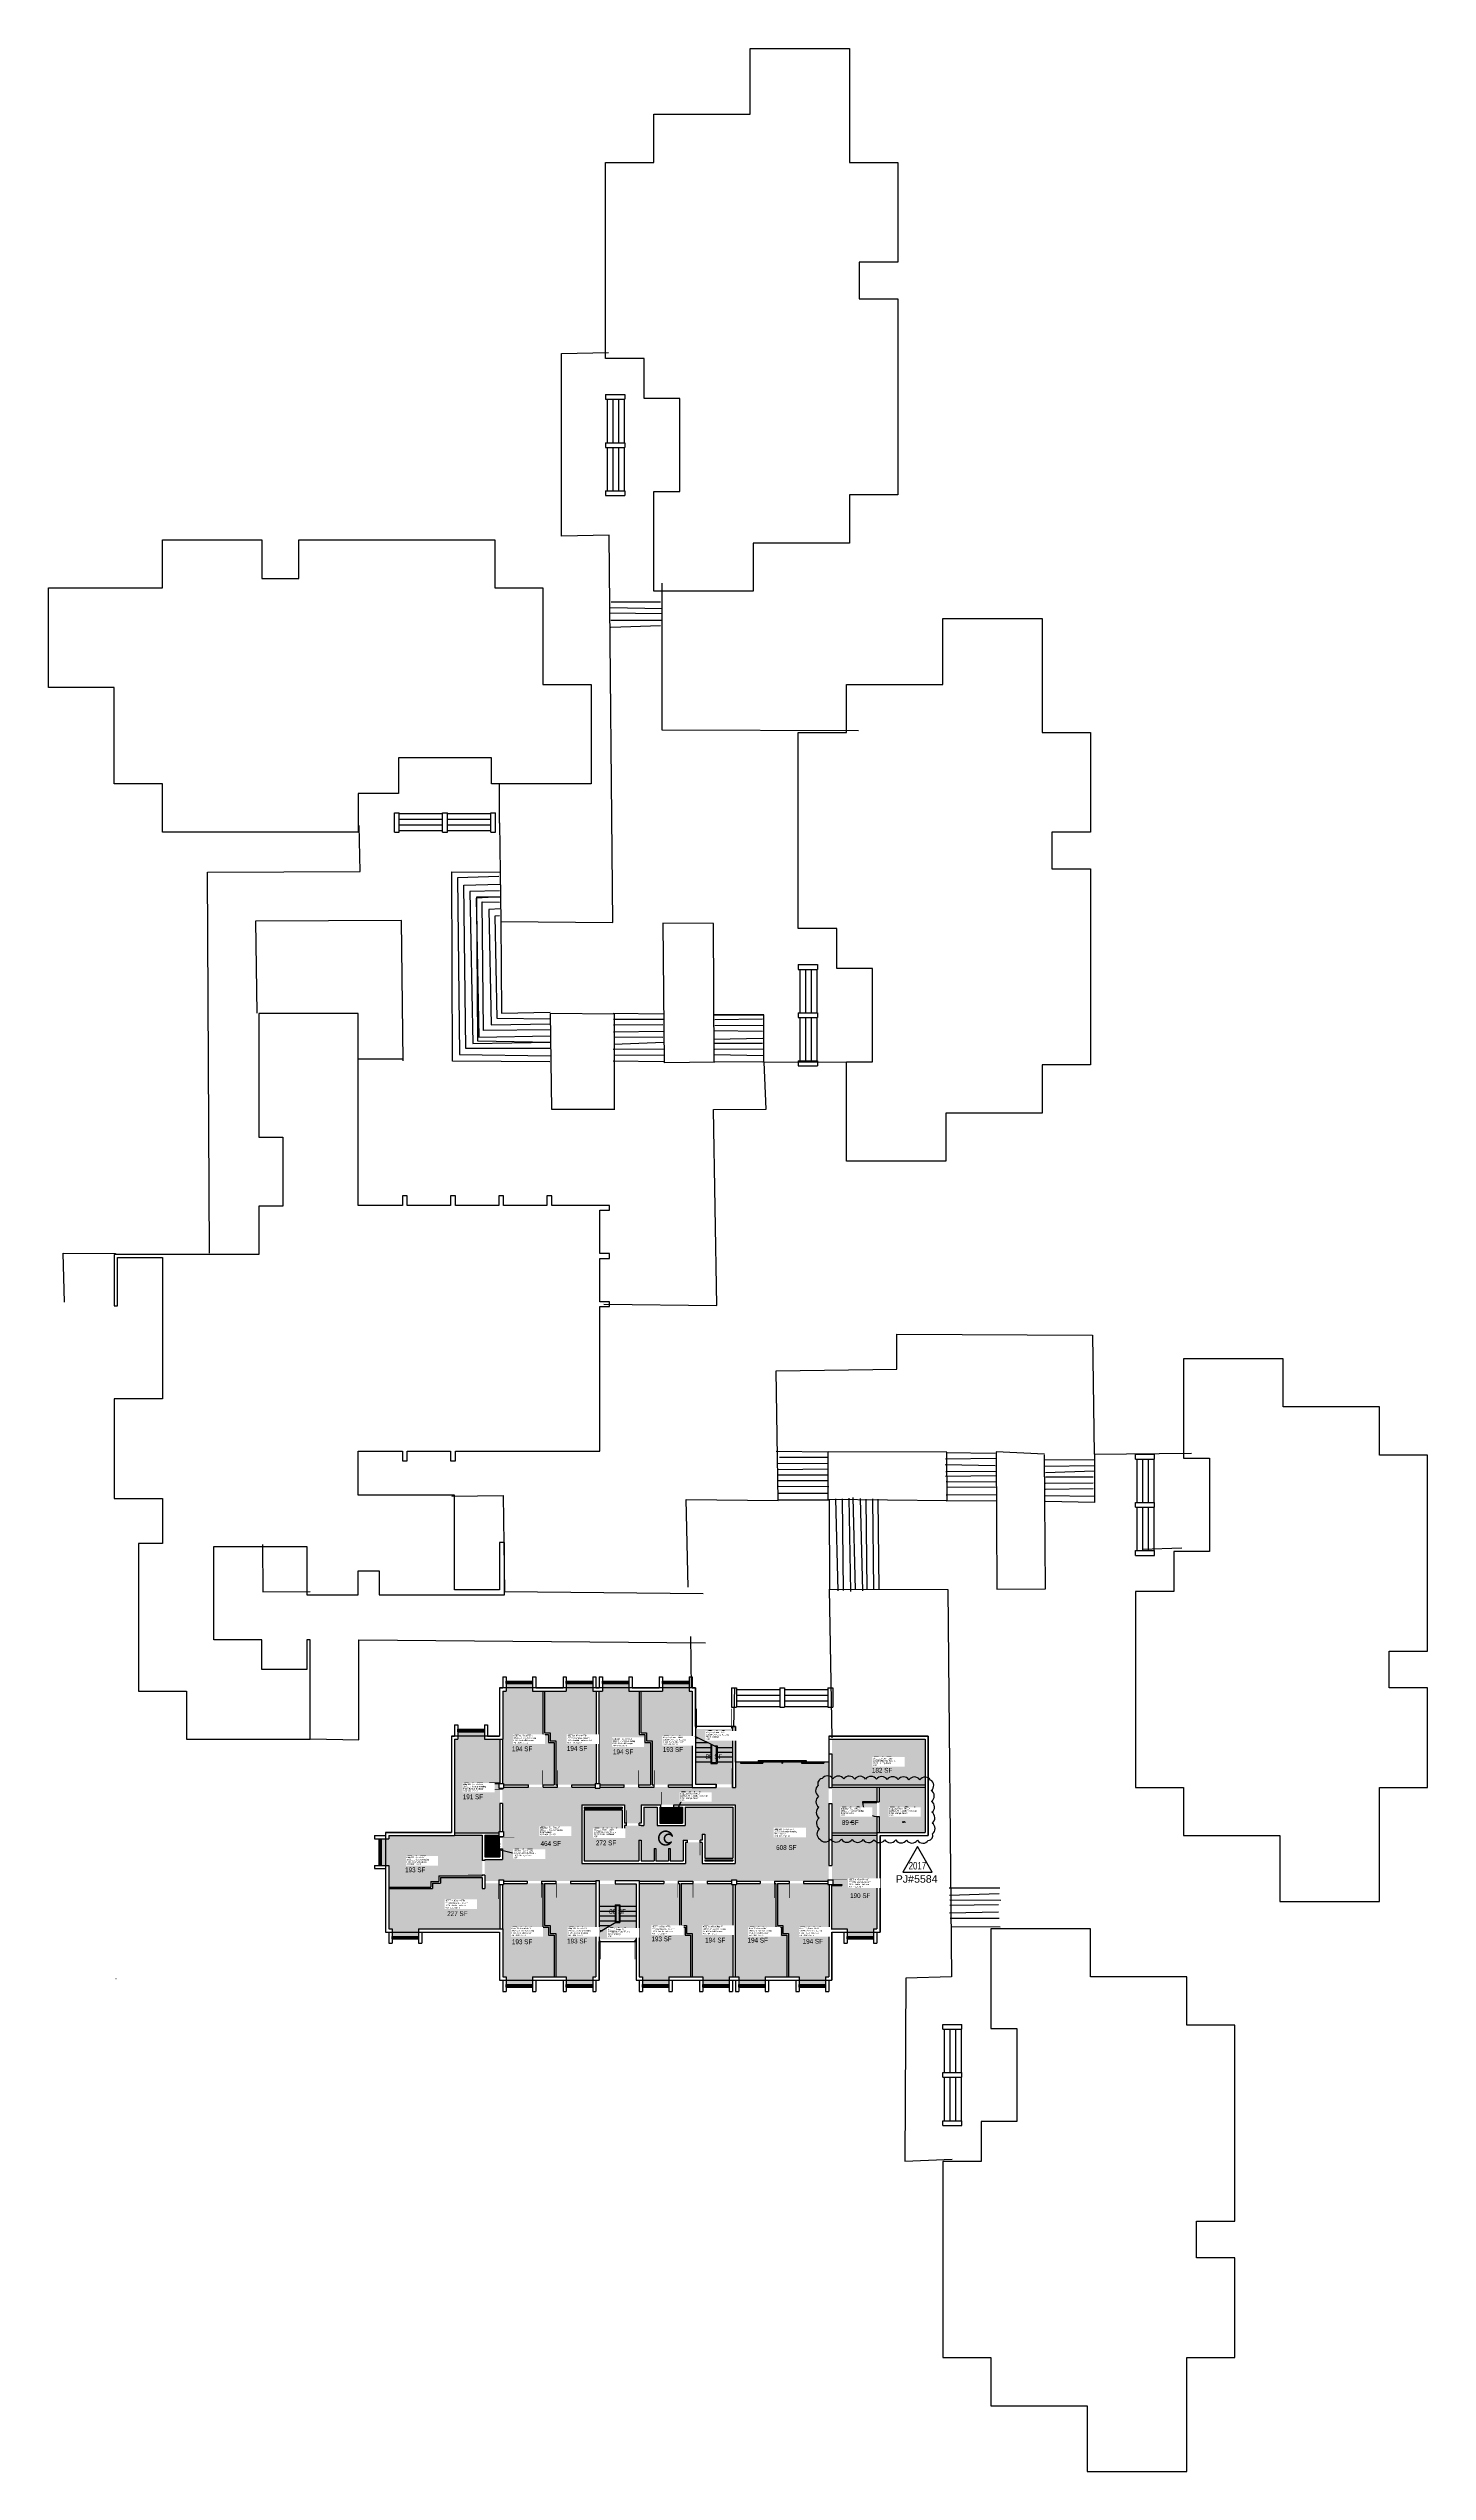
# Model space of a CAD drawing. Header units: inches. Extents: x -168 to 3268, y -1228 to 4808.
import ezdxf
from ezdxf.enums import TextEntityAlignment as Align

# ---------------------------------------------------------------- set-up
doc = ezdxf.new("R2010")
doc.units = ezdxf.units.IN
doc.header["$LTSCALE"] = 100
doc.header["$MEASUREMENT"] = 0
doc.layers.get('0').update_dxf_attribs({"linetype": 'CONTINUOUS'})
for name, color, linetype in [('A-DOOR', 2, 'CONTINUOUS'), ('A-FLOR', 3, 'CONTINUOUS'), ('A-GLAZ', 1, 'CONTINUOUS'), ('A-IDEN-ICON', 4, 'CONTINUOUS'), ('A-IDEN-RNUM', 7, 'CONTINUOUS'), ('A-IDEN-SNUM', 4, 'CONTINUOUS'), ('A-IDEN-VNUM', 4, 'CONTINUOUS'), ('A-SITE', 3, 'CONTINUOUS'), ('A-WALL', 5, 'CONTINUOUS'), ('AREA-TEXT', 3, 'CONTINUOUS'), ('Rooms-Category-Color', 7, 'CONTINUOUS'), ('Rooms-College-Color', 7, 'CONTINUOUS'), ('Rooms-Department-Color', 7, 'CONTINUOUS'), ('Rooms-Division-Color', 7, 'CONTINUOUS'), ('Rooms-Information', 7, 'CONTINUOUS')]:
    doc.layers.add(name, color=color, linetype=linetype)
doc.layers.add('A-REV', color=1, linetype='CONTINUOUS', true_color=0xff0000)
doc.styles.add('Arial', font='arial.ttf')
doc.styles.add('CP_AREA', font='arial.ttf', dxfattribs={"height": 15})
doc.styles.add('CP_ROOMVNUMBER', font='arial.ttf', dxfattribs={"width": 0.85, "height": 0.075})
doc.styles.add('ROOMSNUMBER', font='TXT.SHX', dxfattribs={"height": 1})

# ---------------------------------------------------------------- blocks, each defined once
blk = doc.blocks.new('CPBATH')
at = {"const_width": 0.0127}
for points in [[(0.057, 0.017, 0.861492), (-0.055, 0, 1)], [(-0.055, 0, 0.726902), (0.049, -0.034, 1)], [(0.057, 0.017, 0.729002), (-0.008, -0.004, 1)], [(-0.008, -0.004, 0.609468), (0.049, -0.034, 1)]]:
    blk.add_lwpolyline(points, format="xyb", dxfattribs=at)
at = {"const_width": 0.00637}
for points in [[(0.054, 0.015, 1), (0.06, 0.018, 1)], [(0.046, -0.035, 1), (0.051, -0.032, 1)]]:
    blk.add_lwpolyline(points, format="xyb", close=True, dxfattribs=at)
blk = doc.blocks.new('CPCUST')
for p, q in [((0.017, -0.064), (0.02, -0.047)), ((0.036, -0.07), (0.017, -0.064)), ((0.026, -0.041), (0.045, -0.041)), ((0.03, -0.034), (0.038, -0.03)), ((0.112, -0.063), (0.036, -0.07)), ((0.038, -0.03), (0.053, -0.032)), ((0.045, -0.041), (0.054, -0.051)), ((0.053, -0.032), (0.075, -0.048)), ((0.075, -0.048), (0.112, -0.063))]:
    blk.add_line(p, q)
at = {"const_width": 0.015}
blk.add_lwpolyline([(-0.03, 0.05), (0.01, -0.019)], dxfattribs=at)
at = {"const_width": 0.0075}
blk.add_lwpolyline([(-0.033, 0.048, 1), (-0.027, 0.052, 1)], format="xyb", close=True, dxfattribs=at)
blk.add_circle((0.016, -0.031), 0.0141)
blk = doc.blocks.new('ProjectRev')
at = {"transparency": 16777216}
blk.add_lwpolyline([(0, 0.122), (-0.122, -0.089), (0.122, -0.089)], close=True, dxfattribs=at)
at = {"transparency": 16777216, "insert": (-0.18, -0.115), "char_height": 0.0625, "width": 0.24749, "attachment_point": 1, "style": 'Arial'}
blk.add_mtext('PJ#', dxfattribs=at)
at = {"transparency": 16777216, "style": 'Arial', "width": 0.75}
blk.add_attdef('YEAR', text='', height=2.5, dxfattribs=at).set_placement((0, 0), align=Align.MIDDLE_CENTER)
at = {"transparency": 16777216, "style": 'Arial'}
blk.add_attdef('PROJECT', text='', height=2.5, dxfattribs=at).set_placement((-0.028, -0.115), align=Align.TOP_LEFT)

msp = doc.modelspace()

# ---------------------------------------------------------------- hatches: boundary and pattern name
at = {"layer": 'A-DOOR'}
h = msp.add_hatch(color=256, dxfattribs=at)
h.dxf.hatch_style = 1
h.paths.add_polyline_path([(1860, 440), (1860, 438.3), (1896, 438.3), (1896, 440)])
at = {"layer": 'Rooms-Category-Color', "true_color": 0x728ef3}
for points in [[(963, 596), (963, 486), (966, 486), (966, 483), (1028.2, 483), (1064.2, 483), (1092, 483), (1064.2, 483), (1092, 483), (1092, 588), (1078, 588), (1078, 608), (1064, 608), (1064, 716), (1038, 716), (1038, 735), (972, 735), (972, 716), (964, 716), (964, 596)], [(1068, 612), (1082, 612), (1082, 592), (1096, 592), (1096, 483), (1100, 483), (1136, 483), (1194, 483), (1194, 486), (1197, 486), (1197, 716), (1188, 716), (1188, 735), (1122, 735), (1122, 716), (1068, 716)], [(1278, 716), (1304, 716), (1304, 608), (1318, 608), (1318, 588), (1332, 588), (1332, 483), (1302.7, 483), (1266.7, 483), (1206, 483), (1206, 486), (1203, 486), (1203, 716), (1212, 716), (1212, 735), (1278, 735), (1278, 716), (1278, 735)], [(1362, 735), (1362, 716), (1308, 716), (1308, 612), (1322, 612), (1322, 592), (1336, 592), (1336, 483), (1341, 483), (1377, 483), (1436, 483), (1436, 716), (1428, 716), (1428, 735)], [(918, 615), (852, 615), (852, 596), (844, 596), (844, 363), (954, 363), (954, 366), (957, 366), (957, 436), (957, 472), (957, 474), (954, 474), (954, 486), (931, 486), (931, 488), (957, 488), (957, 596), (918, 596)], [(1784, 483), (1821, 483), (2016, 483), (2016, 596), (1986, 596), (1784, 596), (1784, 560)], [(1348, 287), (1419, 287), (1419, 339), (1461, 339), (1461, 287.1), (1543, 287.3), (1543, 433.3), (1390, 433.3), (1358, 433.3), (1348, 433.3), (1348, 477), (1377, 477), (1436, 477), (1436, 476), (1496, 476), (1536, 476), (1544, 476), (1544, 477), (1544, 483), (1544, 537), (1776, 537), (1776, 475.9), (1776, 435.9), (1776, 282), (1776, 246), (1774, 246), (1774, 243), (1713.2, 243), (1677.2, 243), (1641.3, 243), (1546, 243), (1546, 246), (1534, 246), (1534, 243), (1473.3, 243), (1437.3, 243), (1348, 243), (1437.3, 243), (1348, 243)], [(1348, 243), (1304, 243), (1304, 244), (1244, 244), (1204, 244), (1196, 244), (1196, 243), (1132.4, 243), (1096.4, 243), (1060.6, 243), (1096.4, 243), (1060.6, 243), (1024.6, 243), (966, 243), (966, 246), (954, 246), (954, 243), (919, 243), (919, 257.8), (919, 293.8), (919, 297), (963, 297), (963, 323), (963, 353), (963, 354), (966, 354), (966, 366), (963, 366), (963, 436), (963, 472), (963, 474), (966, 474), (966, 477), (1028.2, 477), (1064.2, 477), (1100, 477), (1064.2, 477), (1100, 477), (1136, 477), (1194, 477), (1194, 474), (1206, 474), (1206, 477), (1266.7, 477), (1302.7, 477), (1348, 477), (1348, 433.3), (1309, 433), (1309, 387), (1267, 387), (1267, 433.3), (1161, 433), (1161, 287), (1348, 287)], [(1167, 420), (1261, 420), (1261, 360), (1267, 360), (1267, 381), (1315, 381), (1315, 427), (1349, 427), (1349, 381), (1418, 381), (1418, 427), (1537, 427), (1537, 300), (1467, 300), (1467, 360), (1461, 360), (1461, 345), (1413, 345), (1413, 293), (1381, 293), (1381, 324), (1377, 324), (1377, 293), (1345, 293), (1345, 324), (1341, 324), (1341, 293), (1309, 293), (1309, 345), (1303, 345), (1303, 293), (1167, 293)], [(1412, 427), (1390, 427), (1385, 427), (1379, 427), (1358, 427), (1355, 427), (1355, 387), (1385, 387), (1412, 387)], [(1902, 364), (2016, 364), (2016, 477), (1902, 477)], [(913, 357), (913, 293.8), (913, 257.8), (913, 256), (805, 256), (805, 242), (785, 242), (785, 228), (680, 228), (680, 282), (661, 282), (661, 348), (680, 348), (680, 356), (844, 356), (844, 357)], [(957, 323), (957, 353), (957, 354), (954, 354), (954, 357), (919, 357), (919, 303), (957, 303)], [(1888, 124), (1896, 124), (1896, 357), (1786, 357), (1784, 357), (1784, 282), (1784, 246), (1786, 246), (1786, 234), (1809, 234), (1809, 232), (1783, 232), (1783, 124), (1822, 124), (1822, 105), (1888, 105)], [(913, 224), (919, 224), (919, 237), (954, 237), (954, 234), (957, 234), (957, 124), (754, 124), (754, 105), (688, 105), (688, 124), (680, 124), (680, 224), (789, 224), (789, 238), (809, 238), (809, 252), (913, 252)], [(1064, 128), (1078, 128), (1078, 108), (1092, 108), (1092, 4), (1038, 4), (1038, -15), (972, -15), (972, 4), (964, 4), (964, 124), (963, 124), (963, 234), (966, 234), (966, 237), (1024.6, 237), (1060.6, 237), (1064, 237)], [(1122, 4), (1096, 4), (1096, 112), (1082, 112), (1082, 132), (1068, 132), (1068, 237), (1096.4, 237), (1068, 237), (1096.4, 237), (1132.4, 237), (1196, 237), (1196, 4), (1188, 4), (1188, -15), (1122, -15)], [(1378, 4), (1378, -15), (1312, -15), (1312, 4), (1304, 4), (1304, 237), (1364.8, 237), (1400.8, 237), (1404, 237), (1404, 128), (1418, 128), (1418, 108), (1432, 108), (1432, 4)], [(1462, -15), (1528, -15), (1528, 4), (1537, 4), (1537, 234), (1534, 234), (1534, 237), (1473.3, 237), (1437.3, 237), (1408, 237), (1408, 132), (1422, 132), (1422, 112), (1436, 112), (1436, 4), (1462, 4)], [(1552, 4), (1543, 4), (1543, 234), (1546, 234), (1546, 237), (1641.3, 237), (1644, 237), (1644, 128), (1658, 128), (1658, 108), (1672, 108), (1672, 4), (1618, 4), (1618, -15), (1552, -15)], [(1648, 237), (1648, 132), (1662, 132), (1662, 112), (1676, 112), (1676, 4), (1702, 4), (1702, -15), (1768, -15), (1768, 4), (1776, 4), (1776, 124), (1777, 124), (1777, 234), (1774, 234), (1774, 237), (1713.2, 237), (1677.2, 237), (1648, 237), (1677.2, 237)]]:
    msp.add_hatch(color=171, dxfattribs=at).paths.add_polyline_path(points)
at = {"layer": 'Rooms-Category-Color', "true_color": 0xadadad}
for points in [[(1496, 484), (1536, 484), (1536, 622), (1444, 622), (1444, 484)], [(1784, 475.9), (1784, 435.9), (1784, 363), (1786, 363), (1821, 363), (1827, 363), (1896, 363), (1896, 364), (1896, 404), (1896, 477), (1821, 477), (1784, 477)], [(1296, 236), (1296, 98), (1204, 98), (1204, 236), (1244, 236)]]:
    msp.add_hatch(color=253, dxfattribs=at).paths.add_polyline_path(points)
at = {"layer": 'Rooms-College-Color', "true_color": 0xadadad}
for points in [[(963, 596), (963, 486), (966, 486), (966, 483), (1028.2, 483), (1064.2, 483), (1092, 483), (1064.2, 483), (1092, 483), (1092, 588), (1078, 588), (1078, 608), (1064, 608), (1064, 716), (1038, 716), (1038, 735), (972, 735), (972, 716), (964, 716), (964, 596)], [(1068, 612), (1082, 612), (1082, 592), (1096, 592), (1096, 483), (1100, 483), (1136, 483), (1194, 483), (1194, 486), (1197, 486), (1197, 716), (1188, 716), (1188, 735), (1122, 735), (1122, 716), (1068, 716)], [(1278, 716), (1304, 716), (1304, 608), (1318, 608), (1318, 588), (1332, 588), (1332, 483), (1302.7, 483), (1266.7, 483), (1206, 483), (1206, 486), (1203, 486), (1203, 716), (1212, 716), (1212, 735), (1278, 735), (1278, 716), (1278, 735)], [(1362, 735), (1362, 716), (1308, 716), (1308, 612), (1322, 612), (1322, 592), (1336, 592), (1336, 483), (1341, 483), (1377, 483), (1436, 483), (1436, 716), (1428, 716), (1428, 735)], [(918, 615), (852, 615), (852, 596), (844, 596), (844, 363), (954, 363), (954, 366), (957, 366), (957, 436), (957, 472), (957, 474), (954, 474), (954, 486), (931, 486), (931, 488), (957, 488), (957, 596), (918, 596)], [(1496, 484), (1536, 484), (1536, 622), (1444, 622), (1444, 484)], [(1784, 483), (1821, 483), (2016, 483), (2016, 596), (1986, 596), (1784, 596), (1784, 560)], [(1348, 287), (1419, 287), (1419, 339), (1461, 339), (1461, 287.1), (1543, 287.3), (1543, 433.3), (1390, 433.3), (1358, 433.3), (1348, 433.3), (1348, 477), (1377, 477), (1436, 477), (1436, 476), (1496, 476), (1536, 476), (1544, 476), (1544, 477), (1544, 483), (1544, 537), (1776, 537), (1776, 475.9), (1776, 435.9), (1776, 282), (1776, 246), (1774, 246), (1774, 243), (1713.2, 243), (1677.2, 243), (1641.3, 243), (1546, 243), (1546, 246), (1534, 246), (1534, 243), (1473.3, 243), (1437.3, 243), (1348, 243), (1437.3, 243), (1348, 243)], [(1348, 243), (1304, 243), (1304, 244), (1244, 244), (1204, 244), (1196, 244), (1196, 243), (1132.4, 243), (1096.4, 243), (1060.6, 243), (1096.4, 243), (1060.6, 243), (1024.6, 243), (966, 243), (966, 246), (954, 246), (954, 243), (919, 243), (919, 257.8), (919, 293.8), (919, 297), (963, 297), (963, 323), (963, 353), (963, 354), (966, 354), (966, 366), (963, 366), (963, 436), (963, 472), (963, 474), (966, 474), (966, 477), (1028.2, 477), (1064.2, 477), (1100, 477), (1064.2, 477), (1100, 477), (1136, 477), (1194, 477), (1194, 474), (1206, 474), (1206, 477), (1266.7, 477), (1302.7, 477), (1348, 477), (1348, 433.3), (1309, 433), (1309, 387), (1267, 387), (1267, 433.3), (1161, 433), (1161, 287), (1348, 287)], [(1167, 420), (1261, 420), (1261, 360), (1267, 360), (1267, 381), (1315, 381), (1315, 427), (1349, 427), (1349, 381), (1418, 381), (1418, 427), (1537, 427), (1537, 300), (1467, 300), (1467, 360), (1461, 360), (1461, 345), (1413, 345), (1413, 293), (1381, 293), (1381, 324), (1377, 324), (1377, 293), (1345, 293), (1345, 324), (1341, 324), (1341, 293), (1309, 293), (1309, 345), (1303, 345), (1303, 293), (1167, 293)], [(1412, 427), (1390, 427), (1385, 427), (1379, 427), (1358, 427), (1355, 427), (1355, 387), (1385, 387), (1412, 387)], [(1784, 475.9), (1784, 435.9), (1784, 363), (1786, 363), (1821, 363), (1827, 363), (1896, 363), (1896, 364), (1896, 404), (1896, 477), (1821, 477), (1784, 477)], [(1902, 364), (2016, 364), (2016, 477), (1902, 477)], [(913, 357), (913, 293.8), (913, 257.8), (913, 256), (805, 256), (805, 242), (785, 242), (785, 228), (680, 228), (680, 282), (661, 282), (661, 348), (680, 348), (680, 356), (844, 356), (844, 357)], [(957, 323), (957, 353), (957, 354), (954, 354), (954, 357), (919, 357), (919, 303), (957, 303)], [(1888, 124), (1896, 124), (1896, 357), (1786, 357), (1784, 357), (1784, 282), (1784, 246), (1786, 246), (1786, 234), (1809, 234), (1809, 232), (1783, 232), (1783, 124), (1822, 124), (1822, 105), (1888, 105)], [(913, 224), (919, 224), (919, 237), (954, 237), (954, 234), (957, 234), (957, 124), (754, 124), (754, 105), (688, 105), (688, 124), (680, 124), (680, 224), (789, 224), (789, 238), (809, 238), (809, 252), (913, 252)], [(1064, 128), (1078, 128), (1078, 108), (1092, 108), (1092, 4), (1038, 4), (1038, -15), (972, -15), (972, 4), (964, 4), (964, 124), (963, 124), (963, 234), (966, 234), (966, 237), (1024.6, 237), (1060.6, 237), (1064, 237)], [(1122, 4), (1096, 4), (1096, 112), (1082, 112), (1082, 132), (1068, 132), (1068, 237), (1096.4, 237), (1068, 237), (1096.4, 237), (1132.4, 237), (1196, 237), (1196, 4), (1188, 4), (1188, -15), (1122, -15)], [(1296, 236), (1296, 98), (1204, 98), (1204, 236), (1244, 236)], [(1378, 4), (1378, -15), (1312, -15), (1312, 4), (1304, 4), (1304, 237), (1364.8, 237), (1400.8, 237), (1404, 237), (1404, 128), (1418, 128), (1418, 108), (1432, 108), (1432, 4)], [(1462, -15), (1528, -15), (1528, 4), (1537, 4), (1537, 234), (1534, 234), (1534, 237), (1473.3, 237), (1437.3, 237), (1408, 237), (1408, 132), (1422, 132), (1422, 112), (1436, 112), (1436, 4), (1462, 4)], [(1552, 4), (1543, 4), (1543, 234), (1546, 234), (1546, 237), (1641.3, 237), (1644, 237), (1644, 128), (1658, 128), (1658, 108), (1672, 108), (1672, 4), (1618, 4), (1618, -15), (1552, -15)], [(1648, 237), (1648, 132), (1662, 132), (1662, 112), (1676, 112), (1676, 4), (1702, 4), (1702, -15), (1768, -15), (1768, 4), (1776, 4), (1776, 124), (1777, 124), (1777, 234), (1774, 234), (1774, 237), (1713.2, 237), (1677.2, 237), (1648, 237), (1677.2, 237)]]:
    msp.add_hatch(color=253, dxfattribs=at).paths.add_polyline_path(points)
at = {"layer": 'Rooms-Department-Color', "true_color": 0x604aed}
for points in [[(963, 596), (963, 486), (966, 486), (966, 483), (1028.2, 483), (1064.2, 483), (1092, 483), (1064.2, 483), (1092, 483), (1092, 588), (1078, 588), (1078, 608), (1064, 608), (1064, 716), (1038, 716), (1038, 735), (972, 735), (972, 716), (964, 716), (964, 596)], [(1068, 612), (1082, 612), (1082, 592), (1096, 592), (1096, 483), (1100, 483), (1136, 483), (1194, 483), (1194, 486), (1197, 486), (1197, 716), (1188, 716), (1188, 735), (1122, 735), (1122, 716), (1068, 716)], [(1278, 716), (1304, 716), (1304, 608), (1318, 608), (1318, 588), (1332, 588), (1332, 483), (1302.7, 483), (1266.7, 483), (1206, 483), (1206, 486), (1203, 486), (1203, 716), (1212, 716), (1212, 735), (1278, 735), (1278, 716), (1278, 735)], [(1362, 735), (1362, 716), (1308, 716), (1308, 612), (1322, 612), (1322, 592), (1336, 592), (1336, 483), (1341, 483), (1377, 483), (1436, 483), (1436, 716), (1428, 716), (1428, 735)], [(918, 615), (852, 615), (852, 596), (844, 596), (844, 363), (954, 363), (954, 366), (957, 366), (957, 436), (957, 472), (957, 474), (954, 474), (954, 486), (931, 486), (931, 488), (957, 488), (957, 596), (918, 596)], [(1784, 483), (1821, 483), (2016, 483), (2016, 596), (1986, 596), (1784, 596), (1784, 560)], [(1348, 287), (1419, 287), (1419, 339), (1461, 339), (1461, 287.1), (1543, 287.3), (1543, 433.3), (1390, 433.3), (1358, 433.3), (1348, 433.3), (1348, 477), (1377, 477), (1436, 477), (1436, 476), (1496, 476), (1536, 476), (1544, 476), (1544, 477), (1544, 483), (1544, 537), (1776, 537), (1776, 475.9), (1776, 435.9), (1776, 282), (1776, 246), (1774, 246), (1774, 243), (1713.2, 243), (1677.2, 243), (1641.3, 243), (1546, 243), (1546, 246), (1534, 246), (1534, 243), (1473.3, 243), (1437.3, 243), (1348, 243), (1437.3, 243), (1348, 243)], [(1348, 243), (1304, 243), (1304, 244), (1244, 244), (1204, 244), (1196, 244), (1196, 243), (1132.4, 243), (1096.4, 243), (1060.6, 243), (1096.4, 243), (1060.6, 243), (1024.6, 243), (966, 243), (966, 246), (954, 246), (954, 243), (919, 243), (919, 257.8), (919, 293.8), (919, 297), (963, 297), (963, 323), (963, 353), (963, 354), (966, 354), (966, 366), (963, 366), (963, 436), (963, 472), (963, 474), (966, 474), (966, 477), (1028.2, 477), (1064.2, 477), (1100, 477), (1064.2, 477), (1100, 477), (1136, 477), (1194, 477), (1194, 474), (1206, 474), (1206, 477), (1266.7, 477), (1302.7, 477), (1348, 477), (1348, 433.3), (1309, 433), (1309, 387), (1267, 387), (1267, 433.3), (1161, 433), (1161, 287), (1348, 287)], [(1167, 420), (1261, 420), (1261, 360), (1267, 360), (1267, 381), (1315, 381), (1315, 427), (1349, 427), (1349, 381), (1418, 381), (1418, 427), (1537, 427), (1537, 300), (1467, 300), (1467, 360), (1461, 360), (1461, 345), (1413, 345), (1413, 293), (1381, 293), (1381, 324), (1377, 324), (1377, 293), (1345, 293), (1345, 324), (1341, 324), (1341, 293), (1309, 293), (1309, 345), (1303, 345), (1303, 293), (1167, 293)], [(1412, 427), (1390, 427), (1385, 427), (1379, 427), (1358, 427), (1355, 427), (1355, 387), (1385, 387), (1412, 387)], [(1902, 364), (2016, 364), (2016, 477), (1902, 477)], [(913, 357), (913, 293.8), (913, 257.8), (913, 256), (805, 256), (805, 242), (785, 242), (785, 228), (680, 228), (680, 282), (661, 282), (661, 348), (680, 348), (680, 356), (844, 356), (844, 357)], [(957, 323), (957, 353), (957, 354), (954, 354), (954, 357), (919, 357), (919, 303), (957, 303)], [(1888, 124), (1896, 124), (1896, 357), (1786, 357), (1784, 357), (1784, 282), (1784, 246), (1786, 246), (1786, 234), (1809, 234), (1809, 232), (1783, 232), (1783, 124), (1822, 124), (1822, 105), (1888, 105)], [(913, 224), (919, 224), (919, 237), (954, 237), (954, 234), (957, 234), (957, 124), (754, 124), (754, 105), (688, 105), (688, 124), (680, 124), (680, 224), (789, 224), (789, 238), (809, 238), (809, 252), (913, 252)], [(1064, 128), (1078, 128), (1078, 108), (1092, 108), (1092, 4), (1038, 4), (1038, -15), (972, -15), (972, 4), (964, 4), (964, 124), (963, 124), (963, 234), (966, 234), (966, 237), (1024.6, 237), (1060.6, 237), (1064, 237)], [(1122, 4), (1096, 4), (1096, 112), (1082, 112), (1082, 132), (1068, 132), (1068, 237), (1096.4, 237), (1068, 237), (1096.4, 237), (1132.4, 237), (1196, 237), (1196, 4), (1188, 4), (1188, -15), (1122, -15)], [(1378, 4), (1378, -15), (1312, -15), (1312, 4), (1304, 4), (1304, 237), (1364.8, 237), (1400.8, 237), (1404, 237), (1404, 128), (1418, 128), (1418, 108), (1432, 108), (1432, 4)], [(1462, -15), (1528, -15), (1528, 4), (1537, 4), (1537, 234), (1534, 234), (1534, 237), (1473.3, 237), (1437.3, 237), (1408, 237), (1408, 132), (1422, 132), (1422, 112), (1436, 112), (1436, 4), (1462, 4)], [(1552, 4), (1543, 4), (1543, 234), (1546, 234), (1546, 237), (1641.3, 237), (1644, 237), (1644, 128), (1658, 128), (1658, 108), (1672, 108), (1672, 4), (1618, 4), (1618, -15), (1552, -15)], [(1648, 237), (1648, 132), (1662, 132), (1662, 112), (1676, 112), (1676, 4), (1702, 4), (1702, -15), (1768, -15), (1768, 4), (1776, 4), (1776, 124), (1777, 124), (1777, 234), (1774, 234), (1774, 237), (1713.2, 237), (1677.2, 237), (1648, 237), (1677.2, 237)]]:
    msp.add_hatch(color=173, dxfattribs=at).paths.add_polyline_path(points)
at = {"layer": 'Rooms-Department-Color', "true_color": 0xacacac}
for points in [[(1496, 484), (1536, 484), (1536, 622), (1444, 622), (1444, 484)], [(1784, 475.9), (1784, 435.9), (1784, 363), (1786, 363), (1821, 363), (1827, 363), (1896, 363), (1896, 364), (1896, 404), (1896, 477), (1821, 477), (1784, 477)], [(1296, 236), (1296, 98), (1204, 98), (1204, 236), (1244, 236)]]:
    msp.add_hatch(color=253, dxfattribs=at).paths.add_polyline_path(points)
at = {"layer": 'Rooms-Division-Color', "true_color": 0x604aed}
for points in [[(963, 596), (963, 486), (966, 486), (966, 483), (1028.2, 483), (1064.2, 483), (1092, 483), (1064.2, 483), (1092, 483), (1092, 588), (1078, 588), (1078, 608), (1064, 608), (1064, 716), (1038, 716), (1038, 735), (972, 735), (972, 716), (964, 716), (964, 596)], [(1068, 612), (1082, 612), (1082, 592), (1096, 592), (1096, 483), (1100, 483), (1136, 483), (1194, 483), (1194, 486), (1197, 486), (1197, 716), (1188, 716), (1188, 735), (1122, 735), (1122, 716), (1068, 716)], [(1278, 716), (1304, 716), (1304, 608), (1318, 608), (1318, 588), (1332, 588), (1332, 483), (1302.7, 483), (1266.7, 483), (1206, 483), (1206, 486), (1203, 486), (1203, 716), (1212, 716), (1212, 735), (1278, 735), (1278, 716), (1278, 735)], [(1362, 735), (1362, 716), (1308, 716), (1308, 612), (1322, 612), (1322, 592), (1336, 592), (1336, 483), (1341, 483), (1377, 483), (1436, 483), (1436, 716), (1428, 716), (1428, 735)], [(918, 615), (852, 615), (852, 596), (844, 596), (844, 363), (954, 363), (954, 366), (957, 366), (957, 436), (957, 472), (957, 474), (954, 474), (954, 486), (931, 486), (931, 488), (957, 488), (957, 596), (918, 596)], [(1784, 483), (1821, 483), (2016, 483), (2016, 596), (1986, 596), (1784, 596), (1784, 560)], [(1348, 287), (1419, 287), (1419, 339), (1461, 339), (1461, 287.1), (1543, 287.3), (1543, 433.3), (1390, 433.3), (1358, 433.3), (1348, 433.3), (1348, 477), (1377, 477), (1436, 477), (1436, 476), (1496, 476), (1536, 476), (1544, 476), (1544, 477), (1544, 483), (1544, 537), (1776, 537), (1776, 475.9), (1776, 435.9), (1776, 282), (1776, 246), (1774, 246), (1774, 243), (1713.2, 243), (1677.2, 243), (1641.3, 243), (1546, 243), (1546, 246), (1534, 246), (1534, 243), (1473.3, 243), (1437.3, 243), (1348, 243), (1437.3, 243), (1348, 243)], [(1348, 243), (1304, 243), (1304, 244), (1244, 244), (1204, 244), (1196, 244), (1196, 243), (1132.4, 243), (1096.4, 243), (1060.6, 243), (1096.4, 243), (1060.6, 243), (1024.6, 243), (966, 243), (966, 246), (954, 246), (954, 243), (919, 243), (919, 257.8), (919, 293.8), (919, 297), (963, 297), (963, 323), (963, 353), (963, 354), (966, 354), (966, 366), (963, 366), (963, 436), (963, 472), (963, 474), (966, 474), (966, 477), (1028.2, 477), (1064.2, 477), (1100, 477), (1064.2, 477), (1100, 477), (1136, 477), (1194, 477), (1194, 474), (1206, 474), (1206, 477), (1266.7, 477), (1302.7, 477), (1348, 477), (1348, 433.3), (1309, 433), (1309, 387), (1267, 387), (1267, 433.3), (1161, 433), (1161, 287), (1348, 287)], [(1167, 420), (1261, 420), (1261, 360), (1267, 360), (1267, 381), (1315, 381), (1315, 427), (1349, 427), (1349, 381), (1418, 381), (1418, 427), (1537, 427), (1537, 300), (1467, 300), (1467, 360), (1461, 360), (1461, 345), (1413, 345), (1413, 293), (1381, 293), (1381, 324), (1377, 324), (1377, 293), (1345, 293), (1345, 324), (1341, 324), (1341, 293), (1309, 293), (1309, 345), (1303, 345), (1303, 293), (1167, 293)], [(1412, 427), (1390, 427), (1385, 427), (1379, 427), (1358, 427), (1355, 427), (1355, 387), (1385, 387), (1412, 387)], [(1902, 364), (2016, 364), (2016, 477), (1902, 477)], [(913, 357), (913, 293.8), (913, 257.8), (913, 256), (805, 256), (805, 242), (785, 242), (785, 228), (680, 228), (680, 282), (661, 282), (661, 348), (680, 348), (680, 356), (844, 356), (844, 357)], [(957, 323), (957, 353), (957, 354), (954, 354), (954, 357), (919, 357), (919, 303), (957, 303)], [(1888, 124), (1896, 124), (1896, 357), (1786, 357), (1784, 357), (1784, 282), (1784, 246), (1786, 246), (1786, 234), (1809, 234), (1809, 232), (1783, 232), (1783, 124), (1822, 124), (1822, 105), (1888, 105)], [(913, 224), (919, 224), (919, 237), (954, 237), (954, 234), (957, 234), (957, 124), (754, 124), (754, 105), (688, 105), (688, 124), (680, 124), (680, 224), (789, 224), (789, 238), (809, 238), (809, 252), (913, 252)], [(1064, 128), (1078, 128), (1078, 108), (1092, 108), (1092, 4), (1038, 4), (1038, -15), (972, -15), (972, 4), (964, 4), (964, 124), (963, 124), (963, 234), (966, 234), (966, 237), (1024.6, 237), (1060.6, 237), (1064, 237)], [(1122, 4), (1096, 4), (1096, 112), (1082, 112), (1082, 132), (1068, 132), (1068, 237), (1096.4, 237), (1068, 237), (1096.4, 237), (1132.4, 237), (1196, 237), (1196, 4), (1188, 4), (1188, -15), (1122, -15)], [(1378, 4), (1378, -15), (1312, -15), (1312, 4), (1304, 4), (1304, 237), (1364.8, 237), (1400.8, 237), (1404, 237), (1404, 128), (1418, 128), (1418, 108), (1432, 108), (1432, 4)], [(1462, -15), (1528, -15), (1528, 4), (1537, 4), (1537, 234), (1534, 234), (1534, 237), (1473.3, 237), (1437.3, 237), (1408, 237), (1408, 132), (1422, 132), (1422, 112), (1436, 112), (1436, 4), (1462, 4)], [(1552, 4), (1543, 4), (1543, 234), (1546, 234), (1546, 237), (1641.3, 237), (1644, 237), (1644, 128), (1658, 128), (1658, 108), (1672, 108), (1672, 4), (1618, 4), (1618, -15), (1552, -15)], [(1648, 237), (1648, 132), (1662, 132), (1662, 112), (1676, 112), (1676, 4), (1702, 4), (1702, -15), (1768, -15), (1768, 4), (1776, 4), (1776, 124), (1777, 124), (1777, 234), (1774, 234), (1774, 237), (1713.2, 237), (1677.2, 237), (1648, 237), (1677.2, 237)]]:
    msp.add_hatch(color=173, dxfattribs=at).paths.add_polyline_path(points)
at = {"layer": 'Rooms-Division-Color', "true_color": 0xadadad}
for points in [[(1496, 484), (1536, 484), (1536, 622), (1444, 622), (1444, 484)], [(1784, 475.9), (1784, 435.9), (1784, 363), (1786, 363), (1821, 363), (1827, 363), (1896, 363), (1896, 364), (1896, 404), (1896, 477), (1821, 477), (1784, 477)], [(1296, 236), (1296, 98), (1204, 98), (1204, 236), (1244, 236)]]:
    msp.add_hatch(color=253, dxfattribs=at).paths.add_polyline_path(points)

# ---------------------------------------------------------------- linework, layer by layer
for p, q in [((1220, 3946), (1268, 3946)), ((1220, 3946), (1220, 3934)), ((1220, 3934), (1268, 3934)), ((1268, 3946), (1268, 3934)), ((1220, 3826), (1220, 3814)), ((1220, 3826), (1268, 3826)), ((1220, 3814), (1268, 3814)), ((1268, 3826), (1268, 3814)), ((1220, 3706), (1220, 3694)), ((1220, 3706), (1268, 3706)), ((1220, 3694), (1268, 3694)), ((1268, 3706), (1268, 3694)), ((694, 2904), (706, 2904)), ((694, 2856), (694, 2904)), ((706, 2856), (706, 2904)), ((814, 2856), (814, 2904)), ((814, 2904), (826, 2904)), ((826, 2856), (826, 2904)), ((934, 2856), (934, 2904)), ((934, 2904), (946, 2904)), ((946, 2856), (946, 2904)), ((694, 2856), (706, 2856)), ((814, 2856), (826, 2856)), ((934, 2856), (946, 2856)), ((1700, 2526), (1700, 2514)), ((1700, 2526), (1748, 2526)), ((1700, 2514), (1748, 2514)), ((1748, 2526), (1748, 2514)), ((1700, 2406), (1748, 2406)), ((1700, 2406), (1700, 2394)), ((1700, 2394), (1748, 2394)), ((1748, 2406), (1748, 2394)), ((1700, 2286), (1748, 2286)), ((1700, 2286), (1700, 2274)), ((1700, 2274), (1748, 2274)), ((1748, 2286), (1748, 2274)), ((2540, 1306), (2588, 1306)), ((2540, 1294), (2540, 1306)), ((2540, 1294), (2588, 1294)), ((2588, 1294), (2588, 1306)), ((2540, 1186), (2588, 1186)), ((2540, 1174), (2540, 1186)), ((2540, 1174), (2588, 1174)), ((2588, 1174), (2588, 1186)), ((2540, 1054), (2540, 1066)), ((2540, 1066), (2588, 1066)), ((2540, 1054), (2588, 1054)), ((2588, 1054), (2588, 1066)), ((1534, 724), (1534, 676)), ((1534, 724), (1546, 724)), ((1534, 676), (1546, 676)), ((1546, 724), (1546, 676)), ((1654, 724), (1666, 724)), ((1654, 724), (1654, 676)), ((1654, 676), (1666, 676)), ((1666, 724), (1666, 676)), ((1774, 724), (1786, 724)), ((1774, 724), (1774, 676)), ((1774, 676), (1786, 676)), ((1786, 724), (1786, 676)), ((2060, -126), (2060, -114)), ((2060, -114), (2108, -114)), ((2108, -126), (2108, -114)), ((2060, -126), (2108, -126)), ((2060, -246), (2060, -234)), ((2060, -234), (2108, -234)), ((2108, -246), (2108, -234)), ((2060, -246), (2108, -246)), ((2060, -354), (2108, -354)), ((2060, -366), (2060, -354)), ((2108, -366), (2108, -354)), ((2060, -366), (2108, -366))]:
    msp.add_line(p, q)
for points in [[(1852, 4184), (1948, 4184), (1948, 3696), (1828, 3696), (1828, 3576), (1588, 3576), (1588, 3456), (1340, 3456), (1340, 3704), (1405, 3704), (1405, 3936), (1316, 3936), (1316, 4036), (1220, 4036), (1220, 4524), (1340, 4524), (1340, 4644), (1580, 4644), (1580, 4808), (1828, 4808), (1828, 4524), (1948, 4524), (1948, 4276), (1852, 4276)], [(456, 3488), (456, 3584), (944, 3584), (944, 3464), (1064, 3464), (1064, 3224), (1184, 3224), (1184, 2976), (936, 2976), (936, 3041), (704, 3041), (704, 2952), (604, 2952), (604, 2856), (116, 2856), (116, 2976), (-4, 2976), (-4, 3216), (-168, 3216), (-168, 3464), (116, 3464), (116, 3584), (364, 3584), (364, 3488)], [(2332, 2764), (2428, 2764), (2428, 2276), (2308, 2276), (2308, 2156), (2068, 2156), (2068, 2036), (1820, 2036), (1820, 2284), (1885, 2284), (1885, 2516), (1796, 2516), (1796, 2616), (1700, 2616), (1700, 3104), (1820, 3104), (1820, 3224), (2060, 3224), (2060, 3388), (2308, 3388), (2308, 3104), (2428, 3104), (2428, 2856), (2332, 2856)], [(356, 2404), (356, 2096), (416, 2096), (416, 1924), (356, 1924), (356, 1804), (-4, 1804), (-4, 1676), (4, 1676), (4, 1796), (116, 1796), (116, 1444), (-4, 1444), (-4, 1196), (116, 1196), (116, 1084), (56, 1084), (56, 716), (176, 716), (176, 596), (484, 596), (484, 844), (476, 844), (476, 770), (364, 770), (364, 844), (244, 844), (244, 1076), (476, 1076), (476, 956), (604, 956), (604, 1016), (656, 1016), (656, 956), (968, 956), (968, 1086), (956, 1086), (956, 968), (844, 968), (844, 1204), (604, 1204), (604, 1314), (714, 1314), (714, 1290), (726, 1290), (726, 1314), (834, 1314), (834, 1290), (846, 1290), (846, 1314), (1206, 1314), (1206, 1674), (1230, 1674), (1230, 1686), (1206, 1686), (1206, 1794), (1230, 1794), (1230, 1806), (1206, 1806), (1206, 1914), (1230, 1914), (1230, 1926), (1086, 1926), (1086, 1950), (1074, 1950), (1074, 1926), (966, 1926), (966, 1950), (954, 1950), (954, 1926), (846, 1926), (846, 1950), (834, 1950), (834, 1926), (726, 1926), (726, 1950), (714, 1950), (714, 1926), (604, 1926), (604, 2404)], [(3172, 816), (3268, 816), (3268, 1304), (3148, 1304), (3148, 1424), (2908, 1424), (2908, 1544), (2660, 1544), (2660, 1296), (2725, 1296), (2725, 1064), (2636, 1064), (2636, 964), (2540, 964), (2540, 476), (2660, 476), (2660, 356), (2900, 356), (2900, 192), (3148, 192), (3148, 476), (3268, 476), (3268, 724), (3172, 724)], [(1296, 92), (1296, -4), (1784, -4), (1784, 116), (1904, 116), (1904, 356), (2024, 356), (2024, 604), (1776, 604), (1776, 539), (1544, 539), (1544, 628), (1444, 628), (1444, 724), (956, 724), (956, 604), (836, 604), (836, 364), (672, 364), (672, 116), (956, 116), (956, -4), (1204, -4), (1204, 92)], [(2692, -604), (2788, -604), (2788, -116), (2668, -116), (2668, 4), (2428, 4), (2428, 124), (2180, 124), (2180, -124), (2245, -124), (2245, -356), (2156, -356), (2156, -456), (2060, -456), (2060, -944), (2180, -944), (2180, -1064), (2420, -1064), (2420, -1228), (2668, -1228), (2668, -944), (2788, -944), (2788, -696), (2692, -696)]]:
    msp.add_lwpolyline(points, close=True)
at = {"layer": 'A-DOOR'}
for points, format in [([(1446.7, 628, 1.5, 1.5, 0), (1446.7, 672, 0, 0, 0), (1446, 672, 0, 0, -0.414214), (1490, 628, 0, 0, -0.414214)], "xyseb"), ([(1533.2, 628, 1.5, 1.5, 0), (1533.2, 672, 0, 0, 0), (1534, 672, 0, 0, 0.414214), (1490, 628, 0, 0, 0.414214)], "xyseb"), ([(1784.1, 595.2, 1.5, 1.5, 0), (1820.1, 595.2, 0, 0, 0), (1820.1, 594.5, 0, 0, -0.414214), (1782.6, 560, 0, 0, -0.414214)], "xyseb"), ([(1063.5, 482.8, 1.5, 1.5, 0), (1063.5, 518.8, 0, 0, 0), (1062.7, 518.8, 0, 0, 0.414214), (1028.2, 481.3, 0, 0, 0.414214)], "xyseb"), ([(1100.8, 482.8, 1.5, 1.5, 0), (1100.8, 518.8, 0, 0, 0), (1101.5, 518.8, 0, 0, -0.414214), (1136, 481.3, 0, 0, -0.414214)], "xyseb"), ([(1301.9, 483, 1.5, 1.5, 0), (1301.9, 519, 0, 0, 0), (1301.2, 519, 0, 0, 0.414214), (1266.7, 481.5, 0, 0, 0.414214)], "xyseb"), ([(1341.7, 483, 1.5, 1.5, 0), (1341.7, 519, 0, 0, 0), (1342.5, 519, 0, 0, -0.414214), (1377, 481.5, 0, 0, -0.414214)], "xyseb"), ([(1535.1, 483.9, 1.5, 1.5, 0), (1535.1, 523.9, 0, 0, 0), (1535.9, 523.9, 0, 0, 0.414214), (1495.9, 483.9, 0, 0, 0.414214)], "xyseb"), ([(956.7, 471.2, 1.5, 1.5, 0), (920.7, 471.2, 0, 0, 0), (920.7, 470.5, 0, 0, 0.414214), (958.2, 436, 0, 0, 0.414214)], "xyseb"), ([(1358.7, 433, 1.5, 1.5, 0), (1358.7, 465, 0, 0, 0), (1358, 465, 0, 0, -0.414214), (1390, 433, 0, 0, -0.414214)], "xyseb"), ([(1783.8, 475.2, 1.5, 1.5, 0), (1823.8, 475.2, 0, 0, 0), (1823.8, 475.9, 0, 0, -0.414214), (1783.8, 435.9, 0, 0, -0.414214)], "xyseb"), ([(1860, 440), (1860, 438.3), (1896, 438.3), (1896, 440), (1860, 440, 0.414214), (1896, 404)], "xyb"), ([(1272.4, 387, 1.5, 1.5, 0), (1272.4, 419, 0, 0, 0), (1271.6, 419, 0, 0, -0.414214), (1303.6, 387, 0, 0, -0.414214)], "xyseb"), ([(962.8, 352.2, 1.5, 1.5, 0), (992.8, 352.2, 0, 0, 0), (992.8, 353, 0, 0, -0.414214), (962.8, 323, 0, 0, -0.414214)], "xyseb"), ([(1455.6, 339, 1.5, 1.5, 0), (1455.6, 307, 0, 0, 0), (1456.4, 307, 0, 0, -0.414214), (1424.4, 339, 0, 0, -0.414214)], "xyseb"), ([(912.9, 258.5, 1.5, 1.5, 0), (876.9, 258.5, 0, 0, 0), (876.9, 259.3, 0, 0, -0.414214), (914.4, 293.8, 0, 0, -0.414214)], "xyseb"), ([(1785.9, 246.8, 1.5, 1.5, 0), (1821.9, 246.8, 0, 0, 0), (1821.9, 247.5, 0, 0, 0.414214), (1784.4, 282, 0, 0, 0.414214)], "xyseb"), ([(953.7, 234.1, 1.5, 1.5, 0), (953.7, 198.1, 0, 0, 0), (952.9, 198.1, 0, 0, -0.414214), (918.4, 235.6, 0, 0, -0.414214)], "xyseb"), ([(1059.8, 237.3, 1.5, 1.5, 0), (1059.8, 201.3, 0, 0, 0), (1059.1, 201.3, 0, 0, -0.414214), (1024.6, 238.8, 0, 0, -0.414214)], "xyseb"), ([(1097.1, 237.3, 1.5, 1.5, 0), (1097.1, 201.3, 0, 0, 0), (1097.9, 201.3, 0, 0, 0.414214), (1132.4, 238.8, 0, 0, 0.414214)], "xyseb"), ([(1204.6, 236, 1.5, 1.5, 0), (1204.6, 196, 0, 0, 0), (1205.4, 196, 0, 0, 0.414214), (1243.9, 237.5, 0, 0, 0.414214)], "xyseb"), ([(1400.1, 237.3, 1.5, 1.5, 0), (1400.1, 201.3, 0, 0, 0), (1399.3, 201.3, 0, 0, -0.414214), (1364.8, 238.8, 0, 0, -0.414214)], "xyseb"), ([(1438, 237.3, 1.5, 1.5, 0), (1438, 201.3, 0, 0, 0), (1438.8, 201.3, 0, 0, 0.414214), (1473.3, 238.8, 0, 0, 0.414214)], "xyseb"), ([(1640.6, 237, 1.5, 1.5, 0), (1640.6, 201, 0, 0, 0), (1639.8, 201, 0, 0, -0.414214), (1605.3, 238.5, 0, 0, -0.414214)], "xyseb"), ([(1677.9, 237, 1.5, 1.5, 0), (1677.9, 201, 0, 0, 0), (1678.7, 201, 0, 0, 0.414214), (1713.2, 238.5, 0, 0, 0.414214)], "xyseb"), ([(1206.7, 92, 1.5, 1.5, 0), (1206.7, 48, 0, 0, 0), (1206, 48, 0, 0, 0.414214), (1250, 92, 0, 0, 0.414214)], "xyseb"), ([(1293.2, 92, 1.5, 1.5, 0), (1293.2, 48, 0, 0, 0), (1294, 48, 0, 0, -0.414214), (1250, 92, 0, 0, -0.414214)], "xyseb")]:
    msp.add_lwpolyline(points, format=format, dxfattribs=at)
at = {"layer": 'A-FLOR'}
for p, q in [((1442.7, 603.9), (1494.8, 578)), ((1444, 600), (1450.5, 600)), ((1444, 588), (1474.7, 588)), ((1444, 576), (1482, 576)), ((1444, 564), (1482, 564)), ((1444, 552), (1482, 552)), ((1498, 576), (1536, 576)), ((1498, 564), (1536, 564)), ((1498, 552), (1536, 552)), ((1444, 540), (1482, 540)), ((1498, 540), (1536, 540)), ((1249.5, 142.4), (1202.7, 113.7)), ((1204, 180), (1244, 180)), ((1204, 168), (1244, 168)), ((1204, 156), (1244, 156)), ((1204, 144), (1244, 144)), ((1204, 132), (1232.5, 132)), ((1256, 180), (1296, 180)), ((1256, 168), (1296, 168)), ((1256, 156), (1296, 156)), ((1256, 144), (1296, 144)), ((1204, 120), (1213, 120))]:
    msp.add_line(p, q, dxfattribs=at)
at = {"layer": 'A-GLAZ'}
for p, q in [((974, 741), (1036, 741)), ((974, 738), (1036, 738)), ((974, 735), (1036, 735)), ((1124, 741), (1186, 741)), ((1124, 738), (1186, 738)), ((1124, 735), (1186, 735)), ((1214, 741), (1276, 741)), ((1214, 738), (1276, 738)), ((1214, 735), (1276, 735)), ((1364, 741), (1426, 741)), ((1364, 738), (1426, 738)), ((1364, 735), (1426, 735)), ((854, 621), (916, 621)), ((854, 618), (916, 618)), ((854, 615), (916, 615)), ((1556, 539), (1612, 539)), ((1556, 537), (1612, 537)), ((1600, 543), (1720, 543)), ((1600, 541), (1720, 541)), ((1659, 539), (1661, 539)), ((1659, 537), (1661, 537)), ((1708, 539), (1764, 539)), ((1708, 537), (1764, 537)), ((655, 346), (655, 284)), ((658, 346), (658, 284)), ((661, 346), (661, 284)), ((690, 105), (752, 105)), ((690, 102), (752, 102)), ((690, 99), (752, 99)), ((1824, 105), (1886, 105)), ((1824, 102), (1886, 102)), ((1824, 99), (1886, 99)), ((974, -15), (1036, -15)), ((974, -18), (1036, -18)), ((974, -21), (1036, -21)), ((1124, -15), (1186, -15)), ((1124, -18), (1186, -18)), ((1124, -21), (1186, -21)), ((1314, -15), (1376, -15)), ((1314, -18), (1376, -18)), ((1314, -21), (1376, -21)), ((1464, -15), (1526, -15)), ((1464, -18), (1526, -18)), ((1464, -21), (1526, -21)), ((1554, -15), (1616, -15)), ((1554, -18), (1616, -18)), ((1554, -21), (1616, -21)), ((1704, -15), (1766, -15)), ((1704, -18), (1766, -18)), ((1704, -21), (1766, -21))]:
    msp.add_line(p, q, dxfattribs=at)
at = {"layer": 'A-IDEN-VNUM'}
for points in [[(1408, 441.9), (1397.4, 418.5)], [(988.5, 312.6), (943.8, 323)]]:
    msp.add_lwpolyline(points, dxfattribs=at)
at = {"layer": 'A-REV'}
msp.add_lwpolyline([(1753.5, 347.6, 0.520567), (1780.6, 347.2, 0.520567), (1807.6, 346.9, 0.520567), (1834.7, 346.5, 0.520567), (1861.7, 346.2, 0.520567), (1888.8, 345.8, 0.520567), (1915.8, 345.5, 0.520567), (1942.9, 345.2, 0.520567), (1969.9, 344.8, 0.520567), (1997, 344.5, 0.520567), (2024, 344.1, 0.520567), (2034.4, 360.3, 0.520567), (2033.7, 387.3, 0.520567), (2033, 414.3, 0.520567), (2032.3, 441.4, 0.520567), (2031.6, 468.4, 0.520567), (2030, 494.6, 0.520567), (2003, 495, 0.520567), (1975.9, 495.3, 0.520567), (1948.9, 495.7, 0.520567), (1921.8, 496, 0.520567), (1894.8, 496.4, 0.520567), (1867.7, 496.7, 0.520567), (1840.7, 497, 0.520567), (1813.6, 497.4, 0.520567), (1786.6, 497.7, 0.520567), (1759.5, 498.1, 0.520567), (1750, 481.1, 0.520567), (1750.7, 454.1, 0.520567), (1751.5, 427, 0.520567), (1752.2, 400, 0.520567), (1752.9, 372.9, 0.520567)], format="xyb", close=True, dxfattribs=at)
at = {"layer": 'A-SITE'}
for p, q in [((1110, 4048), (1227, 4051)), ((1110, 3593), (1110, 4048)), ((1224, 3934), (1224, 3826)), ((1238, 3934), (1238, 3826)), ((1252, 3934), (1252, 3826)), ((1266, 3934), (1266, 3826)), ((1224, 3814), (1224, 3706)), ((1238, 3814), (1238, 3706)), ((1252, 3814), (1252, 3706)), ((1266, 3814), (1266, 3706)), ((1229, 3596), (1110, 3593)), ((1238, 2631), (1229, 3596)), ((1361, 3110), (1361, 3476)), ((1359, 3400), (1230, 3401)), ((1231, 3415), (1362, 3413)), ((1233, 3384), (1360, 3384)), ((1357, 3429), (1234, 3429)), ((1357, 3370), (1233, 3366)), ((1850, 3108), (1361, 3110)), ((956, 2878), (956, 2976)), ((706, 2902), (814, 2902)), ((826, 2902), (934, 2902)), ((609, 2758), (606, 2872)), ((706, 2888), (814, 2888)), ((706, 2874), (814, 2874)), ((706, 2860), (814, 2860)), ((826, 2888), (934, 2888)), ((826, 2874), (934, 2874)), ((826, 2860), (934, 2860)), ((956, 2879), (959, 2633)), ((228, 2756), (609, 2758)), ((233, 1807), (228, 2756)), ((839, 2285), (837, 2757)), ((837, 2757), (957, 2756)), ((954, 2745), (851, 2742)), ((851, 2742), (856, 2302)), ((867, 2724), (957, 2726)), ((872, 2317), (867, 2724)), ((956, 2710), (882, 2708)), ((882, 2708), (889, 2329)), ((958, 2695), (898, 2691)), ((898, 2691), (904, 2345)), ((902, 2335), (899, 2695)), ((899, 2695), (960, 2695)), ((916, 2362), (913, 2682)), ((913, 2682), (956, 2681)), ((958, 2665), (929, 2663)), ((929, 2663), (935, 2376)), ((712, 2636), (348, 2634)), ((348, 2634), (351, 2405)), ((716, 2286), (712, 2636)), ((945, 2647), (956, 2648)), ((950, 2392), (945, 2647)), ((959, 2634), (961, 2405)), ((959, 2633), (1238, 2631)), ((1489, 2628), (1363, 2629)), ((1363, 2629), (1366, 2282)), ((1491, 2284), (1489, 2628)), ((1704, 2514), (1704, 2406)), ((1718, 2514), (1718, 2406)), ((1732, 2514), (1732, 2406)), ((1746, 2514), (1746, 2406)), ((1083, 2363), (916, 2362)), ((935, 2376), (1082, 2378)), ((1082, 2390), (950, 2392)), ((961, 2405), (1082, 2407)), ((1242, 2402), (1082, 2404)), ((1082, 2404), (1085, 2166)), ((1364, 2402), (1239, 2404)), ((1240, 2390), (1367, 2390)), ((1363, 2376), (1240, 2375)), ((1240, 2358), (1365, 2360)), ((1242, 2164), (1242, 2402)), ((1489, 2401), (1613, 2401)), ((1611, 2359), (1489, 2361)), ((1614, 2401), (1491, 2401)), ((1611, 2390), (1492, 2388)), ((1492, 2374), (1613, 2375)), ((1614, 2283), (1614, 2401)), ((1704, 2394), (1704, 2286)), ((1718, 2394), (1718, 2286)), ((1732, 2394), (1732, 2286)), ((1746, 2394), (1746, 2286)), ((856, 2302), (1083, 2299)), ((1081, 2317), (872, 2317)), ((889, 2329), (1084, 2333)), ((1084, 2332), (902, 2335)), ((904, 2345), (1083, 2348)), ((1366, 2315), (1239, 2314)), ((1363, 2344), (1241, 2345)), ((1241, 2328), (1365, 2333)), ((1241, 2300), (1366, 2301)), ((1490, 2340), (1612, 2343)), ((1611, 2329), (1490, 2329)), ((1613, 2299), (1491, 2301)), ((1492, 2315), (1613, 2316)), ((604, 2291), (715, 2291)), ((1081, 2284), (839, 2285)), ((1364, 2284), (1239, 2285)), ((1366, 2282), (1492, 2284)), ((1612, 2283), (1491, 2284)), ((1615, 2283), (1861, 2284)), ((1620, 2166), (1615, 2283)), ((1085, 2166), (1242, 2166)), ((1489, 2165), (1620, 2166)), ((1497, 1677), (1489, 2165)), ((-128, 1685), (-131, 1807)), ((-131, 1807), (-1, 1806)), ((-1, 1806), (-1.1, 1804)), ((1216, 1680), (1497, 1677)), ((1946, 1518), (1946, 1605)), ((1946, 1605), (2433, 1603)), ((2433, 1603), (2437, 1306)), ((1645, 1514), (1946, 1518)), ((1650, 1191), (1645, 1514)), ((1774, 1311), (1645, 1313)), ((1648, 1268), (1775, 1270)), ((1774, 1283), (1649, 1282)), ((1653, 1299), (1773, 1299)), ((1774, 1312), (1774, 1194)), ((2070, 1311), (1775, 1312)), ((2191, 1277), (2066, 1280)), ((2067, 1295), (2192, 1296)), ((2191, 1308), (2069, 1310)), ((2071, 1191), (2070, 1311)), ((2314, 1306), (2193, 1312)), ((2193, 1312), (2195, 970)), ((2316, 971), (2314, 1305)), ((2314, 1292), (2438, 1293)), ((2437, 1277), (2314, 1276)), ((2437, 1306), (2680, 1309)), ((2438, 1306), (2438, 1186)), ((2544, 1294), (2544, 1186)), ((2558, 1294), (2558, 1186)), ((2572, 1294), (2572, 1186)), ((2586, 1294), (2586, 1186)), ((1773, 1254), (1651, 1254)), ((1651, 1241), (1774, 1241)), ((1776, 1225), (1651, 1226)), ((1651, 1209), (1775, 1209)), ((2193, 1252), (2067, 1251)), ((2068, 1263), (2193, 1264)), ((2069, 1238), (2193, 1237)), ((2193, 1223), (2070, 1224)), ((2316, 1261), (2437, 1265)), ((2435, 1249), (2316, 1249)), ((2316, 1234), (2435, 1235)), ((2435, 1220), (2316, 1218)), ((837, 1202), (965, 1203)), ((965, 1203), (968, 964)), ((1426, 975), (1421, 1193)), ((1421, 1193), (1650, 1191)), ((1778, 1192), (1652, 1192)), ((1774, 1194), (2071, 1191)), ((1779, 968), (1778, 1192)), ((1793, 1195), (1799, 966)), ((1813, 967), (1810, 1195)), ((1826, 1197), (1830, 964)), ((1843, 969), (1837, 1198)), ((1854, 1196), (1860, 966)), ((1872, 969), (1869, 1194)), ((1885, 1195), (1888, 969)), ((1902, 969), (1899, 1194)), ((2069, 1205), (2195, 1206)), ((2193, 1190), (2069, 1189)), ((2315, 1203), (2437, 1202)), ((2438, 1186), (2316, 1188)), ((2544, 1174), (2544, 1066)), ((2558, 1174), (2558, 1066)), ((2572, 1174), (2572, 1066)), ((2586, 1174), (2586, 1066)), ((365, 1081), (366, 963)), ((2656, 1072), (2557, 1069)), ((1785, 600), (1778, 970)), ((1778, 970), (2073, 969)), ((2073, 969), (2082, 4)), ((2195, 970), (2316, 971)), ((366, 963), (484, 964)), ((968, 964), (1463, 959)), ((1432, 852), (1433, 726)), ((605, 595), (605, 844)), ((605, 844), (1469, 836)), ((1540, 628), (1542, 724)), ((1546, 720), (1654, 720)), ((1546, 706), (1654, 706)), ((1546, 692), (1654, 692)), ((1546, 678), (1654, 678)), ((1666, 720), (1774, 720)), ((1666, 706), (1774, 706)), ((1666, 692), (1774, 692)), ((1666, 678), (1774, 678)), ((485, 597), (605, 595)), ((2076, 226), (2202, 226)), ((2201, 211), (2077, 207)), ((2078, 196), (2205, 195)), ((2199, 184), (2078, 182)), ((2077, 164), (2199, 166)), ((2201, 150), (2079, 150)), ((2080, 130), (2203, 129)), ((1968, 1), (1966, -455)), ((2082, 4), (1968, 1)), ((2064, -126), (2064, -234)), ((2078, -126), (2078, -234)), ((2092, -126), (2092, -234)), ((2106, -126), (2106, -234)), ((2064, -246), (2064, -354)), ((2078, -246), (2078, -354)), ((2092, -246), (2092, -354)), ((2106, -246), (2106, -354)), ((1966, -455), (2084, -450))]:
    msp.add_line(p, q, dxfattribs=at)
at = {"layer": 'A-WALL'}
for p, q in [((964, 752), (972, 752)), ((964, 752), (964, 724)), ((972, 752), (972, 716)), ((972, 741), (974, 741)), ((972, 735), (972, 741)), ((972, 735), (974, 735)), ((974, 735), (974, 741)), ((1036, 741), (1038, 741)), ((1036, 735), (1036, 741)), ((1036, 735), (1038, 735)), ((1038, 752), (1038, 716)), ((1038, 752), (1046, 752)), ((1038, 735), (1038, 741)), ((1046, 752), (1046, 724)), ((1114, 752), (1114, 724)), ((1114, 752), (1122, 752)), ((1122, 752), (1122, 716)), ((1122, 741), (1124, 741)), ((1122, 735), (1122, 741)), ((1122, 735), (1124, 735)), ((1124, 735), (1124, 741)), ((1186, 741), (1188, 741)), ((1186, 735), (1186, 741)), ((1186, 735), (1188, 735)), ((1188, 752), (1188, 716)), ((1188, 752), (1196, 752)), ((1188, 735), (1188, 741)), ((1196, 752), (1196, 724)), ((1196, 752), (1196, 724)), ((1204, 752), (1212, 752)), ((1204, 752), (1204, 724)), ((1204, 752), (1204, 724)), ((1212, 752), (1212, 716)), ((1212, 741), (1214, 741)), ((1212, 735), (1212, 741)), ((1212, 735), (1214, 735)), ((1214, 735), (1214, 741)), ((1276, 741), (1278, 741)), ((1276, 735), (1276, 741)), ((1276, 735), (1278, 735)), ((1278, 752), (1278, 716)), ((1278, 752), (1278, 716)), ((1278, 752), (1286, 752)), ((1278, 735), (1278, 741)), ((1286, 752), (1286, 724)), ((1354, 752), (1362, 752)), ((1354, 752), (1354, 724)), ((1362, 752), (1362, 716)), ((1362, 741), (1364, 741)), ((1362, 735), (1362, 741)), ((1362, 735), (1364, 735)), ((1364, 735), (1364, 741)), ((1426, 741), (1428, 741)), ((1426, 735), (1426, 741)), ((1426, 735), (1428, 735)), ((1428, 752), (1428, 716)), ((1428, 752), (1436, 752)), ((1428, 735), (1428, 741)), ((1436, 752), (1436, 724)), ((956, 724), (956, 604)), ((956, 724), (964, 724)), ((956, 716), (956, 604)), ((964, 716), (964, 596)), ((964, 716), (964, 596)), ((964, 716), (972, 716)), ((1038, 716), (1122, 716)), ((1046, 724), (1114, 724)), ((1064, 716), (1064, 608)), ((1068, 716), (1068, 612)), ((1188, 716), (1212, 716)), ((1196, 724), (1204, 724)), ((1197, 716), (1197, 486)), ((1203, 716), (1203, 486)), ((1278, 716), (1362, 716)), ((1286, 724), (1354, 724)), ((1304, 716), (1304, 608)), ((1308, 716), (1308, 612)), ((1428, 716), (1436, 716)), ((1436, 724), (1444, 724)), ((1436, 716), (1436, 476)), ((1444, 724), (1444, 484)), ((1534, 724), (1534, 676)), ((1534, 724), (1546, 724)), ((1534, 676), (1546, 676)), ((1546, 724), (1546, 676)), ((1654, 724), (1654, 676)), ((1654, 724), (1666, 724)), ((1654, 676), (1666, 676)), ((1666, 724), (1666, 676)), ((1774, 724), (1774, 676)), ((1774, 724), (1786, 724)), ((1774, 676), (1786, 676)), ((1786, 724), (1786, 676)), ((836, 604), (836, 364)), ((836, 604), (844, 604)), ((844, 632), (852, 632)), ((844, 632), (844, 604)), ((852, 632), (852, 596)), ((852, 615), (852, 621)), ((852, 621), (854, 621)), ((852, 615), (854, 615)), ((854, 615), (854, 621)), ((916, 615), (916, 621)), ((916, 621), (918, 621)), ((916, 615), (918, 615)), ((918, 632), (918, 596)), ((918, 632), (926, 632)), ((918, 615), (918, 621)), ((926, 632), (926, 604)), ((926, 604), (956, 604)), ((1064, 608), (1078, 608)), ((1068, 612), (1082, 612)), ((1078, 608), (1078, 588)), ((1082, 612), (1082, 592)), ((1304, 608), (1318, 608)), ((1308, 612), (1322, 612)), ((1318, 608), (1318, 588)), ((1322, 612), (1322, 592)), ((1446, 628), (1444, 628)), ((1446, 624), (1444, 624)), ((1446, 628), (1446, 624)), ((1534, 628), (1534, 624)), ((1536, 628), (1534, 628)), ((1536, 624), (1534, 624)), ((1536, 628), (1536, 476)), ((1536, 628), (1544, 628)), ((1544, 628), (1544, 476)), ((1776, 604), (2024, 604)), ((1776, 604), (1776, 596)), ((2024, 604), (2024, 356)), ((844, 596), (844, 356)), ((844, 596), (852, 596)), ((918, 596), (964, 596)), ((957, 596), (957, 486)), ((963, 596), (963, 486)), ((1078, 588), (1092, 588)), ((1082, 592), (1096, 592)), ((1092, 588), (1092, 483)), ((1096, 592), (1096, 483)), ((1318, 588), (1332, 588)), ((1322, 592), (1336, 592)), ((1332, 588), (1332, 483)), ((1336, 592), (1336, 483)), ((1482, 584.3), (1482, 536)), ((1484, 583.4), (1484, 538)), ((1490.7, 580), (1498, 580)), ((1494.8, 578), (1496, 578)), ((1496, 578), (1496, 538)), ((1498, 580), (1498, 536)), ((1776, 596), (2016, 596)), ((1776, 596), (1794.1, 596)), ((1776, 560), (1776, 475.9)), ((1776, 560), (1784, 560)), ((1776, 560), (1784, 560)), ((1784, 560), (1784, 475.9)), ((2016, 596), (2016, 364)), ((931, 488), (957, 488)), ((931, 488), (931, 486)), ((931, 486), (957, 486)), ((954, 486), (966, 486)), ((954, 486), (954, 474)), ((966, 486), (966, 474)), ((966, 483), (1028.2, 483)), ((1028.2, 477), (1028.2, 483)), ((1064.2, 477), (1064.2, 483)), ((1064.2, 483), (1092, 483)), ((1096, 483), (1100, 483)), ((1100, 477), (1100, 483)), ((1136, 483), (1194, 483)), ((1136, 477), (1136, 483)), ((1194, 486), (1206, 486)), ((1194, 486), (1194, 474)), ((1206, 486), (1206, 474)), ((1206, 483), (1266.7, 483)), ((1266.7, 477), (1266.7, 483)), ((1302.7, 477), (1302.7, 483)), ((1302.7, 483), (1332, 483)), ((1336, 483), (1341, 483)), ((1341, 477), (1341, 483)), ((1377, 477), (1377, 483)), ((1377, 483), (1436, 483)), ((1444, 484), (1496, 484)), ((1482, 536), (1498, 536)), ((1484, 538), (1496, 538)), ((1495.9, 476), (1495.9, 484)), ((1496, 484), (1496, 476)), ((1535.9, 476), (1535.9, 493.9)), ((1544, 543), (1544, 537)), ((1556, 539), (1556, 537)), ((1600, 543), (1600, 539)), ((1612, 539), (1612, 537)), ((1659, 543), (1659, 537)), ((1661, 543), (1661, 537)), ((1708, 539), (1708, 537)), ((1720, 543), (1720, 539)), ((1764, 539), (1764, 537)), ((1776, 543), (1776, 537)), ((1784, 483), (2016, 483)), ((954, 474), (966, 474)), ((957, 474), (957, 472)), ((963, 472), (957, 472)), ((957, 436), (957, 366)), ((963, 436), (957, 436)), ((963, 474), (963, 472)), ((963, 436), (963, 366)), ((966, 477), (1028.2, 477)), ((1064.2, 477), (1100, 477)), ((1136, 477), (1194, 477)), ((1161, 433), (1267, 433)), ((1161, 433), (1161, 287)), ((1167, 427), (1261, 427)), ((1167, 427), (1167, 424)), ((1167, 424), (1261, 424)), ((1194, 474), (1206, 474)), ((1206, 477), (1266.7, 477)), ((1261, 427), (1261, 424)), ((1267, 433), (1267, 387)), ((1302.7, 477), (1341, 477)), ((1309, 433), (1309, 387)), ((1309, 433), (1358, 433)), ((1315, 427), (1315, 381)), ((1315, 427), (1349, 427)), ((1349, 427), (1349, 381)), ((1355, 427), (1358, 427)), ((1355, 427), (1355, 387)), ((1358, 427), (1358, 433)), ((1377, 477), (1436, 477)), ((1390, 427), (1390, 433)), ((1390, 433), (1543, 433)), ((1390, 427), (1412, 427)), ((1412, 427), (1412, 387)), ((1418, 427), (1537, 427)), ((1418, 427), (1418, 381)), ((1436, 476), (1496, 476)), ((1535.9, 476), (1544, 476)), ((1537, 427), (1537, 300)), ((1537, 427), (1537, 300)), ((1543, 433), (1543, 287)), ((1776, 476), (1784, 476)), ((1776, 475.9), (1784, 475.9)), ((1776, 436), (1776, 282)), ((1776, 436), (1784, 436)), ((1776, 435.9), (1784, 435.9)), ((1784, 477), (2016, 477)), ((1784, 436), (1784, 282)), ((1896, 477), (1896, 440)), ((1896, 440), (1902, 440)), ((1902, 477), (1902, 440)), ((672, 364), (836, 364)), ((672, 364), (672, 356)), ((844, 363), (954, 363)), ((954, 366), (966, 366)), ((954, 366), (954, 354)), ((966, 366), (966, 354)), ((1167, 420), (1261, 420)), ((1167, 420), (1167, 293)), ((1261, 420), (1261, 360)), ((1272.4, 387), (1267, 387)), ((1272.4, 381), (1267, 381)), ((1267, 381), (1267, 360)), ((1272.4, 381), (1272.4, 387)), ((1309, 387), (1303.6, 387)), ((1303.6, 381), (1303.6, 387)), ((1309, 381), (1303.6, 381)), ((1309, 381), (1315, 381)), ((1349, 381), (1418, 381)), ((1355, 387), (1412, 387)), ((1784, 363), (1896, 363)), ((1896, 404), (1896, 364)), ((1896, 404), (1902, 404)), ((1896, 364), (1896, 124)), ((1896, 364), (2016, 364)), ((1902, 404), (1902, 364)), ((644, 356), (672, 356)), ((644, 356), (644, 348)), ((644, 348), (680, 348)), ((655, 348), (655, 346)), ((655, 348), (661, 348)), ((655, 346), (661, 346)), ((661, 348), (661, 346)), ((680, 356), (844, 356)), ((680, 356), (680, 348)), ((844, 357), (913, 357)), ((913, 357), (913, 293.8)), ((919, 357), (954, 357)), ((919, 357), (919, 303)), ((919, 303), (957, 303)), ((954, 354), (966, 354)), ((957, 354), (957, 353)), ((957, 353), (963, 353)), ((957, 323), (957, 303)), ((957, 323), (963, 323)), ((963, 354), (963, 353)), ((963, 323), (963, 297)), ((1261, 360), (1267, 360)), ((1303, 345), (1303, 293)), ((1303, 345), (1309, 345)), ((1309, 345), (1309, 293)), ((1341, 324), (1341, 293)), ((1341, 324), (1345, 324)), ((1345, 324), (1345, 293)), ((1377, 324), (1377, 293)), ((1377, 324), (1381, 324)), ((1381, 324), (1381, 293)), ((1413, 345), (1413, 293)), ((1413, 345), (1424.4, 345)), ((1419, 339), (1419, 287)), ((1424.4, 339), (1419, 339)), ((1424.4, 339), (1424.4, 345)), ((1461, 345), (1455.6, 345)), ((1455.6, 339), (1455.6, 345)), ((1461, 339), (1455.6, 339)), ((1461, 360), (1467, 360)), ((1461, 360), (1461, 345)), ((1461, 339), (1461, 287)), ((1467, 360), (1467, 300)), ((1784, 357), (1896, 357)), ((1904, 356), (1904, 116)), ((1904, 356), (2024, 356)), ((644, 282), (680, 282)), ((644, 282), (644, 274)), ((644, 274), (672, 274)), ((655, 284), (655, 282)), ((655, 284), (661, 284)), ((655, 282), (661, 282)), ((661, 284), (661, 282)), ((672, 274), (672, 116)), ((680, 282), (680, 124)), ((785, 242), (785, 228)), ((785, 242), (805, 242)), ((805, 256), (913, 256)), ((805, 256), (805, 242)), ((809, 252), (913, 252)), ((809, 252), (809, 238)), ((919, 293.8), (913, 293.8)), ((913, 257.8), (913, 256)), ((919, 257.8), (913, 257.8)), ((913, 252), (913, 224)), ((919, 297), (963, 297)), ((919, 297), (919, 293.8)), ((919, 257.8), (919, 224)), ((954, 246), (966, 246)), ((954, 246), (954, 234)), ((966, 246), (966, 234)), ((966, 243), (1024.6, 243)), ((1024.6, 243), (1024.6, 237)), ((1060.6, 243), (1060.6, 237)), ((1060.6, 243), (1096.4, 243)), ((1096.4, 243), (1096.4, 237)), ((1132.4, 243), (1196, 243)), ((1132.4, 243), (1132.4, 237)), ((1161, 287), (1419, 287)), ((1167, 293), (1303, 293)), ((1196, 244), (1196, 4)), ((1196, 244), (1204, 244)), ((1203.9, 244), (1203.9, 226)), ((1204, 244), (1204, -4)), ((1243.9, 244), (1304, 244)), ((1243.9, 244), (1243.9, 236)), ((1244, 244), (1244, 236)), ((1304, 244), (1304, 4)), ((1304, 243), (1364.8, 243)), ((1309, 293), (1341, 293)), ((1345, 293), (1377, 293)), ((1364.8, 243), (1364.8, 237)), ((1381, 293), (1413, 293)), ((1400.8, 243), (1437.3, 243)), ((1400.8, 243), (1400.8, 237)), ((1437.3, 243), (1437.3, 237)), ((1461, 287), (1543, 287)), ((1467, 300), (1537, 300)), ((1467, 296), (1537, 296)), ((1467, 296), (1467, 293)), ((1467, 293), (1537, 293)), ((1473.3, 243), (1534, 243)), ((1473.3, 243), (1473.3, 237)), ((1534, 246), (1546, 246)), ((1534, 246), (1534, 234)), ((1537, 296), (1537, 293)), ((1537, 296), (1537, 293)), ((1546, 246), (1546, 234)), ((1546, 243), (1605.3, 243)), ((1605.3, 243), (1605.3, 237)), ((1641.3, 243), (1677.2, 243)), ((1641.3, 243), (1641.3, 237)), ((1677.2, 243), (1677.2, 237)), ((1713.2, 243), (1774, 243)), ((1713.2, 243), (1713.2, 237)), ((1774, 246), (1774, 234)), ((1774, 246), (1786, 246)), ((1774, 246), (1786, 246)), ((1776, 282), (1784, 282)), ((1776, 282), (1784, 282)), ((1786, 246), (1786, 234)), ((680, 228), (785, 228)), ((680, 224), (789, 224)), ((789, 238), (809, 238)), ((789, 238), (789, 224)), ((913, 224), (919, 224)), ((954, 234), (966, 234)), ((957, 234), (957, 124)), ((963, 234), (963, 124)), ((966, 237), (1024.6, 237)), ((1060.6, 237), (1064, 237)), ((1064, 237), (1064, 128)), ((1068, 237), (1068, 132)), ((1068, 237), (1096.4, 237)), ((1132.4, 237), (1196, 237)), ((1243.9, 236), (1296, 236)), ((1244, 184), (1244, 139.1)), ((1244, 184), (1256, 184)), ((1246, 182), (1246, 140.3)), ((1246, 182), (1254, 182)), ((1254, 182), (1254, 142)), ((1256, 184), (1256, 140)), ((1296, 236), (1296, -4)), ((1304, 237), (1364.8, 237)), ((1400.8, 237), (1404, 237)), ((1404, 237), (1404, 128)), ((1408, 237), (1408, 132)), ((1408, 237), (1437.3, 237)), ((1473.3, 237), (1534, 237)), ((1534, 234), (1546, 234)), ((1537, 234), (1537, 4)), ((1543, 234), (1543, 4)), ((1546, 237), (1605.3, 237)), ((1641.3, 237), (1644, 237)), ((1644, 237), (1644, 128)), ((1648, 237), (1677.2, 237)), ((1648, 237), (1648, 132)), ((1713.2, 237), (1774, 237)), ((1774, 234), (1786, 234)), ((1777, 234), (1777, 124)), ((1783, 234), (1783, 124)), ((1783, 234), (1809, 234)), ((1783, 232), (1809, 232)), ((1809, 234), (1809, 232)), ((680, 124), (688, 124)), ((688, 124), (688, 88)), ((754, 124), (964, 124)), ((754, 124), (754, 88)), ((964, 124), (964, 4)), ((1064, 128), (1078, 128)), ((1068, 132), (1082, 132)), ((1078, 128), (1078, 108)), ((1082, 132), (1082, 112)), ((1245.5, 140), (1256, 140)), ((1248.8, 142), (1254, 142)), ((1404, 128), (1418, 128)), ((1408, 132), (1422, 132)), ((1418, 128), (1418, 108)), ((1422, 132), (1422, 112)), ((1644, 128), (1658, 128)), ((1648, 132), (1662, 132)), ((1658, 128), (1658, 108)), ((1662, 132), (1662, 112)), ((1776, 124), (1776, 4)), ((1776, 124), (1822, 124)), ((1822, 124), (1822, 88)), ((1888, 124), (1888, 88)), ((1888, 124), (1896, 124)), ((672, 116), (680, 116)), ((680, 116), (680, 88)), ((680, 88), (688, 88)), ((688, 105), (690, 105)), ((688, 99), (688, 105)), ((688, 99), (690, 99)), ((690, 99), (690, 105)), ((752, 105), (754, 105)), ((752, 99), (752, 105)), ((752, 99), (754, 99)), ((754, 99), (754, 105)), ((754, 88), (762, 88)), ((762, 116), (956, 116)), ((762, 116), (762, 88)), ((956, 116), (956, -4)), ((1078, 108), (1092, 108)), ((1082, 112), (1096, 112)), ((1092, 108), (1092, 4)), ((1096, 112), (1096, 4)), ((1206, 96), (1204, 96)), ((1206, 92), (1204, 92)), ((1206, 92), (1206, 96)), ((1294, 92), (1294, 96)), ((1296, 96), (1294, 96)), ((1296, 92), (1294, 92)), ((1418, 108), (1432, 108)), ((1422, 112), (1436, 112)), ((1432, 108), (1432, 4)), ((1436, 112), (1436, 4)), ((1658, 108), (1672, 108)), ((1662, 112), (1676, 112)), ((1672, 108), (1672, 4)), ((1676, 112), (1676, 4)), ((1784, 116), (1784, -4)), ((1784, 116), (1814, 116)), ((1814, 116), (1814, 88)), ((1814, 88), (1822, 88)), ((1822, 105), (1824, 105)), ((1822, 99), (1822, 105)), ((1822, 99), (1824, 99)), ((1824, 99), (1824, 105)), ((1886, 105), (1888, 105)), ((1886, 99), (1886, 105)), ((1886, 99), (1888, 99)), ((1888, 99), (1888, 105)), ((1888, 88), (1896, 88)), ((1896, 116), (1896, 88)), ((1896, 116), (1904, 116)), ((0, 0), (1, 0)), ((0, 0), (1, 0)), ((964, 4), (972, 4)), ((972, 4), (972, -32)), ((1038, 4), (1038, -32)), ((1038, 4), (1122, 4)), ((1122, 4), (1122, -32)), ((1188, 4), (1188, -32)), ((1188, 4), (1196, 4)), ((1304, 4), (1312, 4)), ((1312, 4), (1312, -32)), ((1378, 4), (1378, -32)), ((1378, 4), (1462, 4)), ((1462, 4), (1462, -32)), ((1528, 4), (1528, -32)), ((1528, 4), (1552, 4)), ((1552, 4), (1552, -32)), ((1618, 4), (1702, 4)), ((1618, 4), (1618, -32)), ((1702, 4), (1702, -32)), ((1768, 4), (1768, -32)), ((1768, 4), (1776, 4)), ((956, -4), (964, -4)), ((964, -4), (964, -32)), ((964, -32), (972, -32)), ((972, -21), (972, -15)), ((972, -15), (974, -15)), ((972, -21), (974, -21)), ((974, -21), (974, -15)), ((1036, -21), (1036, -15)), ((1036, -15), (1038, -15)), ((1036, -21), (1038, -21)), ((1038, -21), (1038, -15)), ((1038, -32), (1046, -32)), ((1046, -4), (1046, -32)), ((1046, -4), (1114, -4)), ((1114, -4), (1114, -32)), ((1114, -32), (1122, -32)), ((1122, -21), (1122, -15)), ((1122, -15), (1124, -15)), ((1122, -21), (1124, -21)), ((1124, -21), (1124, -15)), ((1186, -15), (1188, -15)), ((1186, -21), (1186, -15)), ((1186, -21), (1188, -21)), ((1188, -21), (1188, -15)), ((1188, -32), (1196, -32)), ((1196, -4), (1196, -32)), ((1196, -4), (1204, -4)), ((1296, -4), (1304, -4)), ((1304, -4), (1304, -32)), ((1304, -32), (1312, -32)), ((1312, -21), (1312, -15)), ((1312, -15), (1314, -15)), ((1312, -21), (1314, -21)), ((1314, -21), (1314, -15)), ((1376, -21), (1376, -15)), ((1376, -15), (1378, -15)), ((1376, -21), (1378, -21)), ((1378, -21), (1378, -15)), ((1378, -32), (1386, -32)), ((1386, -4), (1386, -32)), ((1386, -4), (1454, -4)), ((1454, -4), (1454, -32)), ((1454, -32), (1462, -32)), ((1462, -21), (1462, -15)), ((1462, -15), (1464, -15)), ((1462, -21), (1464, -21)), ((1464, -21), (1464, -15)), ((1526, -21), (1526, -15)), ((1526, -15), (1528, -15)), ((1526, -21), (1528, -21)), ((1528, -21), (1528, -15)), ((1528, -32), (1536, -32)), ((1536, -4), (1536, -32)), ((1536, -4), (1544, -4)), ((1544, -4), (1544, -32)), ((1544, -32), (1552, -32)), ((1552, -21), (1552, -15)), ((1552, -15), (1554, -15)), ((1552, -21), (1554, -21)), ((1554, -21), (1554, -15)), ((1616, -21), (1616, -15)), ((1616, -15), (1618, -15)), ((1616, -21), (1618, -21)), ((1618, -21), (1618, -15)), ((1618, -32), (1626, -32)), ((1626, -4), (1694, -4)), ((1626, -4), (1626, -32)), ((1694, -4), (1694, -32)), ((1694, -32), (1702, -32)), ((1702, -21), (1702, -15)), ((1702, -15), (1704, -15)), ((1702, -21), (1704, -21)), ((1704, -21), (1704, -15)), ((1766, -21), (1766, -15)), ((1766, -15), (1768, -15)), ((1766, -21), (1768, -21)), ((1768, -21), (1768, -15)), ((1768, -32), (1776, -32)), ((1776, -4), (1776, -32)), ((1776, -4), (1784, -4))]:
    msp.add_line(p, q, dxfattribs=at)

# ---------------------------------------------------------------- block references
at = {"layer": 'A-IDEN-ICON', "xscale": 299.9999999964357, "yscale": 299.9999999964357, "zscale": 299.9999999964357, "rotation": 8.034396798200989}
msp.add_blockref('CPCUST', (1372.2, 408.9), dxfattribs=at)
at = {"layer": 'A-IDEN-ICON', "xscale": 300, "yscale": 300, "zscale": 300}
msp.add_blockref('CPBATH', (1369, 350), dxfattribs=at)
at = {"layer": 'A-REV'}
ref = msp.add_blockref('ProjectRev', (1997.1, 292), dxfattribs=dict(at, xscale=300, yscale=300, zscale=300))
ref.add_attrib('YEAR', '2017', dxfattribs={"layer": '0', "transparency": 16777216, "height": 18.75, "style": 'Arial', "width": 0.75}).set_placement((1997.1, 281.2), align=Align.MIDDLE_CENTER)
ref.add_attrib('PROJECT', '5584', dxfattribs={"layer": '0', "transparency": 16777216, "height": 18.75, "style": 'Arial'}).set_placement((1988.8, 257.5), align=Align.TOP_LEFT)

# ---------------------------------------------------------------- texts
at = {"layer": 'A-IDEN-RNUM', "style": 'ROOMSNUMBER', "width": 0.85}
for s, p in [('0S10-00', (1496.1, 606.7)), ('0051-D0', (1017, 597)), ('0051-C0', (1151, 597)), ('0051-B0', (1263, 589)), ('0051-A0', (1389, 593)), ('0051-P0', (1912, 541)), ('0051-E0', (891, 476)), ('0051-Y0', (1082, 368)), ('0051-W0', (1220, 364)), ('0051-U0', (1389.9, 414.9)), ('0051-X0', (1666, 364)), ('0051-O0', (1833.2, 389.3)), ('0051-OA', (1963.3, 391)), ('0051-Z0', (937.7, 333.9)), ('0051-F0', (749, 294)), ('0051-G0', (848, 186)), ('0051-N0', (1852, 238)), ('0051-J0', (1359, 121)), ('0051-K0', (1488, 121)), ('0051-H0', (1012, 117)), ('0051-I0', (1147, 117)), ('0S11-00', (1250.9, 110.4)), ('0051-L0', (1601, 117)), ('0051-M0', (1731, 117))]:
    msp.add_text(s, height=1, dxfattribs=at).set_placement(p, align=Align.MIDDLE)
at = {"layer": 'A-IDEN-SNUM', "style": 'ROOMSNUMBER', "width": 0.85}
for s, p in [('1130FS1000', (1496.1, 606.7)), ('1130F051D0', (1017, 597)), ('1130F051C0', (1151, 597)), ('1130F051B0', (1263, 589)), ('1130F051A0', (1389, 593)), ('1130F051P0', (1912, 541)), ('1130F051E0', (891, 476)), ('1130F051Y0', (1082, 368)), ('1130F051W0', (1220, 364)), ('1130F051U0', (1389.9, 414.9)), ('1130F051X0', (1666, 364)), ('1130F051O0', (1833.2, 389.3)), ('1130F051OA', (1962.9, 389.3)), ('1130F051Z0', (937.7, 333.9)), ('1130F051F0', (749, 294)), ('1130F051G0', (848, 186)), ('1130F051N0', (1852, 238)), ('1130F051J0', (1359, 121)), ('1130F051K0', (1488, 121)), ('1130F051H0', (1012, 117)), ('1130F051I0', (1147, 117)), ('1130FS1100', (1250.9, 110.4)), ('1130F051L0', (1601, 117)), ('1130F051M0', (1731, 117))]:
    msp.add_text(s, height=1, dxfattribs=at).set_placement(p, align=Align.MIDDLE)
at = {"layer": 'A-IDEN-VNUM', "style": 'CP_ROOMVNUMBER', "width": 0.85}
for s, p in [('51D', (1017, 597)), ('51C', (1151, 597)), ('51A', (1389, 593)), ('S10', (1496.1, 606.7)), ('51B', (1263, 589)), ('51P', (1912, 541)), ('51E', (891, 476)), ('51U', (1432.3, 453.9)), ('51O', (1833.4, 416.6)), ('51OA', (1963.2, 416.6)), ('51Y', (1082, 368)), ('51W', (1220, 364)), ('51X', (1666, 364)), ('51F', (749, 294)), ('51Z', (1015.7, 311.7)), ('51N', (1852, 238)), ('51G', (848, 186)), ('51H', (1012, 117)), ('51I', (1147, 117)), ('S11', (1250.9, 115.3)), ('51J', (1359, 121)), ('51K', (1488, 121)), ('51L', (1601, 117)), ('51M', (1731, 117))]:
    msp.add_text(s, height=24, dxfattribs=at).set_placement(p, align=Align.MIDDLE)
at = {"layer": 'AREA-TEXT', "style": 'CP_AREA', "width": 0.75}
for s, p in [('194 SF', (1012.2, 572.2)), ('194 SF', (1148.9, 573.1)), ('194 SF', (1263.8, 564.9)), ('193 SF', (1387.9, 570.5)), ('88 SF', (1490, 553)), ('182 SF', (1909, 518.9)), ('191 SF', (889.6, 452.8)), ('16 SF', (1382.2, 405.4)), ('89 SF', (1829.7, 388.8)), ('14 SF', (938, 330)), ('464 SF', (1083.5, 336.4)), ('272 SF', (1221.2, 338)), ('608 SF', (1670.4, 326.4)), ('193 SF', (745.8, 270.9)), ('190 SF', (1854.6, 206.7)), ('227 SF', (850.8, 161.7)), ('88 SF', (1250, 167)), ('193 SF', (1012.1, 91.6)), ('193 SF', (1149.5, 93.6)), ('193 SF', (1359.6, 98.9)), ('194 SF', (1493.3, 95.8)), ('194 SF', (1599.1, 95.6)), ('194 SF', (1736.4, 92.9))]:
    msp.add_text(s, height=12, dxfattribs=at).set_placement(p, align=Align.MIDDLE_CENTER)

# ---------------------------------------------------------------- next in the draw order: texts
at = {"layer": 'Rooms-Information', "char_height": 3.429, "width": 76.8, "attachment_point": 7, "style": 'CP_ROOMVNUMBER', "bg_fill": 3, "box_fill_scale": 1.5, "bg_fill_color": 256, "bg_fill_true_color": 13158600, "bg_fill_transparency": 0}
for s, insert in [('Bldg.113, Room F051D^M^J205200-University Housing^M^JFICM: ResHall Bedroom^M^JASF: 193, Cap: 2', (990.9, 585.2)), ('Bldg.113, Room F051C^M^J205200-University Housing^M^JFICM: ResHall Bedroom - RA^M^JASF: 194, Cap: 2', (1124.9, 585)), ('Bldg.113, Room F051A^M^J205200-University Housing^M^JFICM: ResHall Bedroom^M^JASF: 192, Cap: 2', (1363.6, 581.2)), ('Bldg.113, Room F051B^M^J205200-University Housing^M^JFICM: ResHall Bedroom^M^JASF: 194, Cap: 2', (1237.6, 577.2)), ('Bldg.113, Room F051P^M^J205200-University Housing^M^JFICM: Laundry Room^M^JASF: ', (1886.6, 529.2)), ('Bldg.113, Room F051E^M^J205200-University Housing^M^JFICM: ResHall Bedroom^M^JASF: 190, Cap: 2', (865.6, 464.2)), ('Bldg.113, Room F051U^M^J140904-UH-Custodial Operations^M^JFICM: Storage Closet^M^JASF: ', (1406.1, 442)), ('Bldg.113, Room F051O^M^J205200-University Housing^M^JFICM: Electrical^M^JASF: ', (1806.5, 404.6)), ('Bldg.113, Room F051OA^M^J140904-UH-Custodial Operations^M^JFICM: Storage Closet^M^JASF: ', (1926.8, 404.6)), ('Bldg.113, Room F051Y^M^J205200-University Housing^M^JFICM: Lounge^M^JASF: 464, Cap: 15', (1056.6, 356.2)), ('Bldg.113, Room F051W^M^J205200-University Housing^M^JFICM: ResHall Bathroom^M^JASF: ', (1190.7, 352.2)), ('Bldg.113, Room F051X^M^J205200-University Housing^M^JFICM: Lounge^M^JASF: 608, Cap: 15', (1640.6, 352.2)), ('Bldg.113, Room F051F^M^J205200-University Housing^M^JFICM: ResHall Bedroom^M^JASF: 193, Cap: 2', (724.4, 282.2)), ('Bldg.113, Room F051Z^M^J205200-University Housing^M^JFICM: Storage Closet^M^JASF: ', (991.2, 299.8)), ('Bldg.113, Room F051N^M^J205200-University Housing^M^JFICM: ResHall Bedroom^M^JASF: 190, Cap: 2', (1825.9, 226.2)), ('Bldg.113, Room F051G^M^J205200-University Housing^M^JFICM: ResHall Bedroom^M^JASF: 226, Cap: 2', (821.1, 174)), ('Bldg.113, Room F051H^M^J205200-University Housing^M^JFICM: ResHall Bedroom^M^JASF: 193, Cap: 2', (985.9, 105.2)), ('Bldg.113, Room F051I^M^J205200-University Housing^M^JFICM: ResHall Bedroom^M^JASF: 192, Cap: 2', (1127.2, 105.2)), ('Bldg.113, Room F051J^M^J205200-University Housing^M^JFICM: ResHall Bedroom^M^JASF: 192, Cap: 2', (1336, 109.2)), ('Bldg.113, Room F051K^M^J205200-University Housing^M^JFICM: ResHall Bedroom^M^JASF: 194, Cap: 2', (1462.6, 109.2)), ('Bldg.113, Room F051L^M^J205200-University Housing^M^JFICM: ResHall Bedroom^M^JASF: 194, Cap: 2', (1577.2, 105.2)), ('Bldg.113, Room F051M^M^J205200-University Housing^M^JFICM: ResHall Bedroom^M^JASF: 193, Cap: 2', (1703.3, 105.2))]:
    msp.add_mtext(s, dxfattribs=dict(at, insert=insert))

# ---------------------------------------------------------------- next in the draw order: texts
for s, insert in [('Bldg.113, Room FS10^M^J205200-University Housing^M^JFICM: Stairway^M^JASF: ', (1470.7, 594.7)), ('Bldg.113, Room FS11^M^J205200-University Housing^M^JFICM: Stairway^M^JASF: ', (1225.6, 103.3))]:
    msp.add_mtext(s, dxfattribs=dict(at, insert=insert))

doc.saveas('drawing.dxf')
